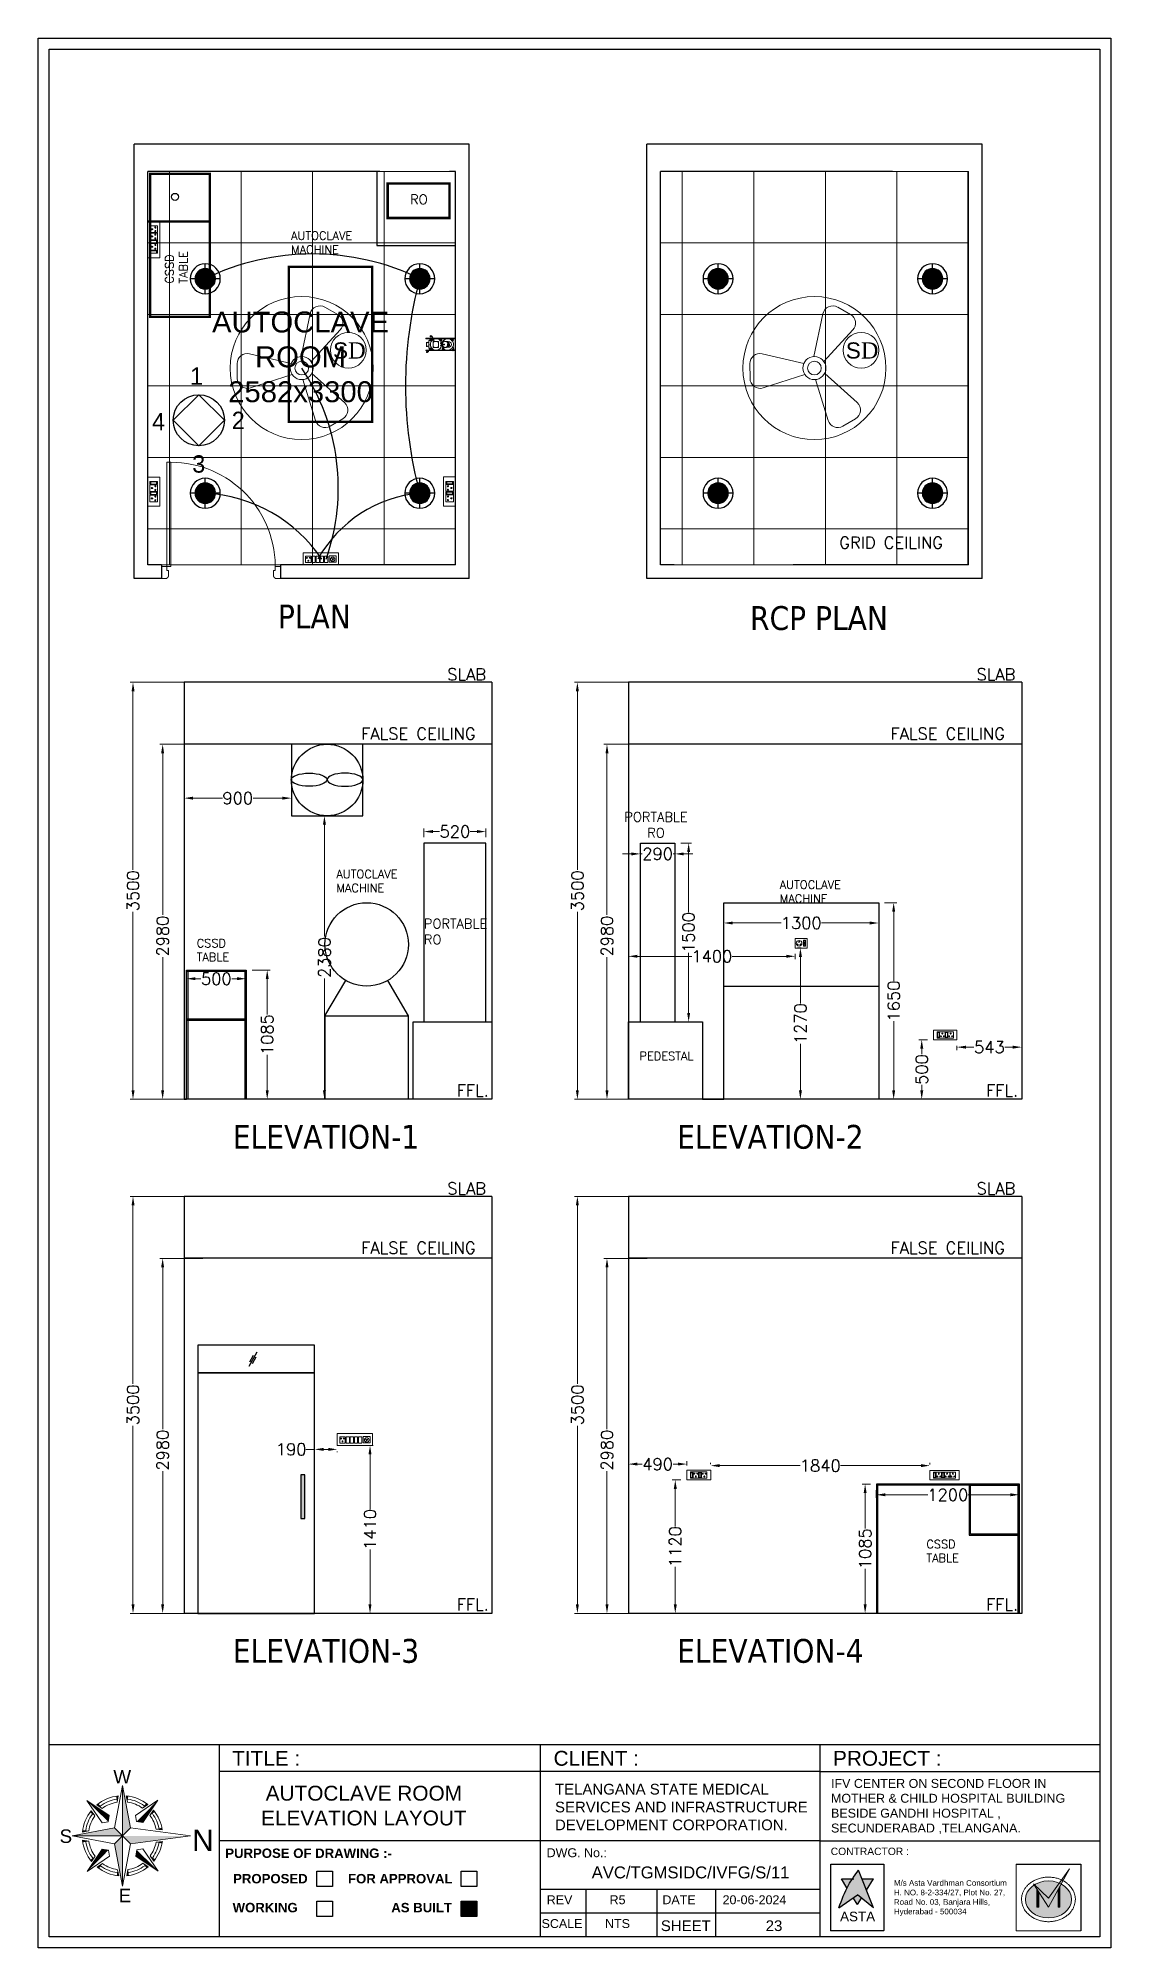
# Model space of a CAD drawing. Header units: millimetres. Extents: x 3552052 to 4144896, y -707811 to -630695.
# Drawn here: x 3831618 to 3840618, y -697776 to -681748 of the extents above; entities that cross this region are included whole.
import ezdxf
from ezdxf.enums import TextEntityAlignment as Align

# ---------------------------------------------------------------- set-up
doc = ezdxf.new("R2010")
doc.units = ezdxf.units.MM
doc.header["$LTSCALE"] = 6
doc.header["$MEASUREMENT"] = 0
doc.linetypes.add('HIDDEN', pattern=[0.375, 0.25, -0.125])
doc.layers.get('0').update_dxf_attribs({"linetype": 'CONTINUOUS', "lineweight": 0})
doc.layers.get('Defpoints').update_dxf_attribs({"linetype": 'CONTINUOUS', "lineweight": 0})
for name, color, linetype, lineweight in [('0.0', 8, 'CONTINUOUS', 0), ('DIM', 7, 'CONTINUOUS', 0), ('DOOR', 44, 'CONTINUOUS', 0), ('ELE 63A 3PH INDUSTRIAL SOCKET', 1, 'CONTINUOUS', 0), ('ELE-1200MM CEILINGFAN', 6, 'CONTINUOUS', 0), ('ELE-12W LED', 1, 'CONTINUOUS', 0), ('ELE-12W UPS LIGHT', 3, 'CONTINUOUS', 0), ('ELE-2NOS OF 6-16 RAW POWER SOCKET', 1, 'CONTINUOUS', 0), ('ELE-4M RAW P.SB', 40, 'CONTINUOUS', 0), ('ELE-4M UPS P.SB', 3, 'CONTINUOUS', 0), ('ELE-6M RAW P.SB', 40, 'HIDDEN', 0), ('ELE-8M 6-16A UPS SOCKET', 223, 'CONTINUOUS', 0), ('ELE-EXHAUST FAN', 10, 'CONTINUOUS', 0), ('ELE-SOCKET NMBERING', 7, 'CONTINUOUS', 9), ('ELE. 2N0S OF 6-16 UPS SOCKETS', 191, 'CONTINUOUS', 0), ('EQP', 6, 'CONTINUOUS', 0), ('FA-BELOW SMOKE DERECTOR', 1, 'CONTINUOUS', 0), ('formate text', 8, 'CONTINUOUS', 0), ('hatch', 252, 'CONTINUOUS', 0), ('MEP_HVAC_RA_DUCT', 1, 'CONTINUOUS', 0), ('MEP_HVAC_TEXT', 7, 'CONTINUOUS', 0), ('SECTION', 251, 'CONTINUOUS', 0), ('TITLE', 7, 'CONTINUOUS', 0), ('WALL', 8, 'CONTINUOUS', 0)]:
    doc.layers.add(name, color=color, linetype=linetype, lineweight=lineweight)
doc.layers.add('ELE-LIGHTING WIRING', color=7, linetype='CONTINUOUS', lineweight=0, true_color=0x63d7b6)
doc.styles.add('Annotation', font='tahoma.ttf')
doc.styles.add('ARIAL', font='arial.ttf')
doc.styles.add('FORMATE', font='arialbd.ttf')
doc.styles.add('PDF Times New Roman', font='times.ttf')
doc.styles.add('ROMANS', font='romans.shx')
doc.styles.get("Standard").update_dxf_attribs({"font": 'SIMPLEX'})
doc.styles.add('style3', font='arialbd.ttf')
doc.dimstyles.new('AEPL1', dxfattribs={"dimtxt": 100, "dimasz": 75, "dimexe": 25, "dimexo": 50, "dimtad": 0, "dimdec": 0, "dimtxsty": 'ROMANS', "dimcen": 2.5, "dimclrd": 7, "dimclre": 7, "dimclrt": 7, "dimadec": 0, "dimazin": 0, "dimtfac": 1, "dimtdec": 0, "dimtmove": 0, "dimatfit": 3, "dimfxl": 1, "dimlwd": 0, "dimlwe": 0, "dimarcsym": 0})

msp = doc.modelspace()

# ---------------------------------------------------------------- texts
at = {"lineweight": -3, "ltscale": 0.1, "char_height": 136.805, "width": 184.566, "attachment_point": 5, "rotation": 0.1103}
for s, insert in [('\\pxqc;{\\F.shx.shx;\\H1.0669x;1}', (3832945.9, -684583.7)), ('\\pxqc;{\\F.shx.shx.shx;\\H1.0669x;2}', (3833296.4, -684955.8)), ('\\pxqc;{\\F.shx.shx.shx.shx;\\H1.0669x;4}', (3832627.5, -684965.6)), ('\\pxqc;{\\F.shx.shx.shx.shx;\\H1.0669x;3}', (3832964.7, -685322.2))]:
    msp.add_mtext(s, dxfattribs=dict(at, insert=insert))
at = {"lineweight": -3, "char_height": 200, "width": 2697.906, "attachment_point": 3, "style": 'Annotation'}
for s, insert in [('\\pxql;PLAN', (3836327, -686501.2)), ('\\pxql;RCP PLAN', (3840287.9, -686514.5)), ('\\pxql;ELEVATION-1', (3835948.8, -690868.8)), ('\\pxql;ELEVATION-2', (3839677.2, -690868.8)), ('\\pxql;ELEVATION-3', (3835948.8, -695183.5)), ('\\pxql;ELEVATION-4', (3839677.2, -695183.5))]:
    msp.add_mtext(s, dxfattribs=dict(at, insert=insert))
at = {"layer": 'DIM', "color": 7, "lineweight": -3, "insert": (3833818.9, -684277.2), "char_height": 175.57, "width": 1589.812, "attachment_point": 5, "style": 'ARIAL'}
msp.add_mtext('\\PAUTOCLAVE\\PROOM\\P2582x3300', dxfattribs=at)
at = {"layer": 'ELE-SOCKET NMBERING', "color": 0, "lineweight": -3, "char_height": 100.004, "width": 2358.602, "attachment_point": 1, "style": 'Annotation'}
for s, insert in [('{\\Fromans|c0;GRID CEILING }', (3838339.5, -685931.9)), ('{\\Fromans|c0;SLAB}', (3835049.3, -687037.2)), ('{\\Fromans|c0;SLAB}', (3839490.7, -687037.2)), ('{\\Fromans|c0;FALSE CEILING }', (3834327.5, -687535.3)), ('{\\Fromans|c0;FALSE CEILING }', (3838769, -687535.3)), ('{\\Fromans|c0;FFL.}', (3835129.2, -690530.5)), ('{\\Fromans|c0;FFL.}', (3839570.7, -690530.5)), ('{\\Fromans|c0;SLAB}', (3835049.3, -691351.9)), ('{\\Fromans|c0;SLAB}', (3839490.7, -691351.9)), ('{\\Fromans|c0;FALSE CEILING }', (3834327.5, -691849.9)), ('{\\Fromans|c0;FALSE CEILING }', (3838769, -691849.9)), ('{\\Fromans|c0;FFL.}', (3835129.2, -694845.2)), ('{\\Fromans|c0;FFL.}', (3839570.7, -694845.2))]:
    msp.add_mtext(s, dxfattribs=dict(at, insert=insert))
at = {"layer": 'formate text', "color": 7, "lineweight": 30, "ltscale": 100, "style": 'style3'}
msp.add_text('PURPOSE OF DRAWING :-', height=79, dxfattribs=at).set_placement((3833187.3, -697021.5, -49.9))
at = {"layer": 'formate text', "color": 7, "lineweight": 30, "style": 'FORMATE'}
for s, p in [('PROPOSED ', (3833909.3, -697235.1, -49.9)), ('FOR APPROVAL', (3835094, -697235.1, -49.9)), ('WORKING', (3833794.7, -697477.8, -49.9)), ('AS BUILT', (3835089.2, -697477.8, -49.9))]:
    msp.add_text(s, height=79, dxfattribs=at).set_placement(p, align=Align.RIGHT)
at = {"layer": 'MEP_HVAC_TEXT', "lineweight": -3, "attachment_point": 1}
for s, width, insert, char_height in [('RO', 147.894, (3834738, -683060.7), 80), ('AUTOCLAVE MACHINE', 677.153, (3833739.4, -683369.8), 70), ('\\pxqc;PORTABLE\\PRO', 147.894, (3836727.5, -688243.7), 80), ('AUTOCLAVE MACHINE', 677.153, (3834119.6, -688728.5), 70), ('AUTOCLAVE MACHINE', 677.153, (3837840, -688817.3), 70), ('PORTABLE RO', 147.894, (3834853.9, -689139.7), 80), ('CSSD TABLE', 335.751, (3832947.1, -689308.9), 70), ('PEDESTAL', 449.066, (3836662.7, -690255.7), 70), ('CSSD TABLE', 335.751, (3839070.4, -694352.5), 70)]:
    msp.add_mtext_dynamic_manual_height_columns(s, width=width, gutter_width=10, heights=[0], dxfattribs=dict(at, insert=insert, char_height=char_height))
at = {"layer": 'MEP_HVAC_TEXT', "lineweight": -3, "insert": (3832684, -683807.5), "char_height": 70, "attachment_point": 1, "rotation": 90}
msp.add_mtext_dynamic_manual_height_columns('CSSD TABLE', width=335.751, gutter_width=10, heights=[0], dxfattribs=at)
at = {"layer": 'TITLE', "color": 7, "lineweight": 30, "style": 'ARIAL'}
for s, height, p in [('TITLE :', 124.83, (3833244.9, -696247.6)), ('CLIENT :', 124.83, (3835942.1, -696247.6)), ('PROJECT :', 124.83, (3838286.9, -696247.6)), ('W', 113.1, (3832248, -696396.1, 0)), ('S', 113.1, (3831797, -696895.3, 0)), ('DWG. No.:', 74.9, (3835883.8, -697015.2)), ('E', 113.1, (3832292.5, -697393.9, 0))]:
    msp.add_text(s, height=height, dxfattribs=at).set_placement(p)
at = {"layer": 'TITLE', "color": 5, "lineweight": -3, "style": 'ARIAL'}
msp.add_text('N', height=178.4, rotation=180, dxfattribs=at).set_placement((3833089.5, -696784.2, 0))
at = {"layer": 'TITLE', "color": 7, "lineweight": 30, "style": 'ARIAL'}
for s, height, p in [('REV', 74.9, (3835992.1, -697372.6)), ('R5', 74.9, (3836478.9, -697372.6)), ('DATE', 74.9, (3836994.6, -697372.6)), ('20-06-2024', 74.9, (3837627.7, -697372.6)), ('SCALE', 74.9, (3836012.8, -697572.4)), ('NTS', 74.9, (3836478.5, -697572.4)), ('SHEET', 89.88, (3837051.5, -697590.3)), ('23', 89.88, (3837791.8, -697590.3))]:
    msp.add_text(s, height=height, dxfattribs=at).set_placement(p, align=Align.MIDDLE_CENTER)
at = {"layer": 'TITLE', "color": 7, "lineweight": 30, "attachment_point": 1, "style": 'ARIAL'}
for s, width, gutter_width, insert, char_height in [('\\pxqc;AUTOCLAVE ROOM ELEVATION LAYOUT', 2243.842, 4.99, (3833228, -696415.7), 124.835), ('{\\C256;TELANGANA STATE MEDICAL SERVICES AND INFRASTRUCTURE DEVELOPMENT CORPORATION.}', 2243.842, 4.99, (3835953.9, -696399.5), 89.881), ('\\pxql;IFV CENTER ON SECOND FLOOR IN MOTHER & CHILD HOSPITAL BUILDING BESIDE GANDHI HOSPITAL , SECUNDERABAD ,TELANGANA. ', 2243.842, 4.99, (3838270, -696358.5), 74.9008), ('\\pxqc;AVC/TGMSIDC/IVFG/S/11', 2692.57, 5.99, (3835745.2, -697093.1), 99.868)]:
    msp.add_mtext_dynamic_manual_height_columns(s, width=width, gutter_width=gutter_width, heights=[0], dxfattribs=dict(at, insert=insert, char_height=char_height))

# ---------------------------------------------------------------- blocks, each defined once
blk = doc.blocks.new('QWE')
at = {"layer": 'ELE-12W UPS LIGHT', "lineweight": 25}
h = blk.add_hatch(dxfattribs=at)
h.set_pattern_fill('ANSI31', color=8)
h.set_pattern_definition([(45, (-1135553.9097, 459369.4158), (-2.24506403, 2.24506403), [])])
edge = h.paths.add_edge_path()
edge.add_arc((0, 0), 85.7, 0, 360)
at = {"layer": 'ELE-12W UPS LIGHT', "color": 3, "lineweight": 25}
for p, q in [((-126, 0), (126, 0)), ((0, -126), (0, 126))]:
    blk.add_line(p, q, dxfattribs=at)
for radius in [126, 85.7]:
    blk.add_circle((0, 0), radius, dxfattribs=at)
blk = doc.blocks.new('FFGFG77')
at = {"layer": 'ELE-4M UPS P.SB', "color": 251, "linetype": 'ByBlock'}
for p, q in [((3573326, -675532), (3573326, -678832)), ((3573926, -675532), (3573926, -678832)), ((3574526, -675532), (3574526, -678832)), ((3575126, -675532), (3575126, -678832)), ((3573143, -676132), (3575726, -676132)), ((3573143, -676732), (3575726, -676732)), ((3573143, -677332), (3575726, -677332)), ((3573143, -677932), (3575726, -677932)), ((3573143, -678532), (3575726, -678532))]:
    blk.add_line(p, q, dxfattribs=at)
blk.add_lwpolyline([(3573143, -675532), (3575726, -675532), (3575726, -678832), (3573143, -678832)], close=True, dxfattribs=at)
blk = doc.blocks.new('A$C19B8274B')
at = {"layer": 'DOOR'}
for p, q in [((-45, 925), (-80, 925)), ((-80, 50), (-80, 925)), ((-45, 50), (-45, 925)), ((-45, 50), (-80, 50)), ((-955, -50), (-955, -47.5)), ((-940, -35), (-942.5, -35)), ((-60, -35), (-57.5, -35)), ((-45, -50), (-45, -47.5))]:
    blk.add_line(p, q, dxfattribs=at)
for points in [[(-940, 15), (-955, 15), (-955, 50), (-1000, 50), (-1000, -50), (-955, -50)], [(-940, -35), (-940, 15)], [(-60, 15), (-45, 15), (-45, 50), (0, 50), (0, -50), (-45, -50)], [(-60, -35), (-60, 15)]]:
    blk.add_lwpolyline(points, dxfattribs=at)
at = {"layer": 'DOOR', "color": 145}
blk.add_arc((-80, 50), 875, 90, 182.29244, dxfattribs=at)
at = {"layer": 'DOOR'}
for centre, start, end in [((-955, -35), 270, 0), ((-45, -35), 180, 270)]:
    blk.add_arc(centre, 12.5, start, end, dxfattribs=at)
blk = doc.blocks.new('5Y3AQY')
at = {"layer": 'ELE. 2N0S OF 6-16 UPS SOCKETS', "color": 72, "lineweight": 0}
for p, q in [((-312, -26), (-278, -26)), ((-312, -124), (-312, -26)), ((-312, -124), (-312, -26)), ((-312, -124), (-278, -124)), ((-278, -124), (-312, -124)), ((-309, -37), (-281, -37)), ((-309, -113), (-309, -37)), ((-309, -40), (-281, -40)), ((-281, -113), (-309, -113)), ((-281, -37), (-281, -113)), ((-278, -26), (-278, -124)), ((-272, -26), (-272, -124)), ((-187, -26), (-272, -26)), ((-272, -124), (-187, -124)), ((-187, -124), (-187, -26)), ((-181, -26), (-148, -26)), ((-181, -124), (-181, -26)), ((-181, -124), (-181, -26)), ((-181, -124), (-148, -124)), ((-148, -124), (-181, -124)), ((-179, -37), (-150, -37)), ((-179, -113), (-179, -37)), ((-179, -40), (-150, -40)), ((-150, -113), (-179, -113)), ((-150, -37), (-150, -113)), ((-148, -26), (-148, -124)), ((-57, -26), (-142, -26)), ((-142, -26), (-142, -124)), ((-142, -124), (-57, -124)), ((-57, -124), (-57, -26))]:
    blk.add_line(p, q, dxfattribs=at)
blk.add_lwpolyline([(-368, 0), (0, 0), (0, -150), (-368, -150)], close=True, dxfattribs=at)
for centre, radius, start, end in [((-254, -56), 5.7, 87.49, 354.7311), ((-249, -52), 4.6, 284.9049, 157.3162), ((-230, -99), 6.62, 127.1584, 52.8416), ((-230, -92), 4.22, 341.4031, 198.5969), ((-210, -52), 4.6, 22.6838, 255.0951), ((-205, -56), 5.7, 185.2689, 92.51), ((-124, -56), 5.7, 87.49, 354.7311), ((-119, -52), 4.6, 284.9049, 157.3162), ((-99, -99), 6.62, 127.1584, 52.8416), ((-99, -92), 4.22, 341.4031, 198.5969), ((-80, -52), 4.6, 22.6838, 255.0951), ((-75, -56), 5.7, 185.2689, 92.51)]:
    blk.add_arc(centre, radius, start, end, dxfattribs=at)
blk = doc.blocks.new('543E')
at = {"layer": 'ELE. 2N0S OF 6-16 UPS SOCKETS', "color": 72, "linetype": 'ByBlock', "lineweight": 0}
for p, q in [((-124, -57), (-124, -91)), ((-26, -57), (-124, -57)), ((-26, -57), (-124, -57)), ((-124, -91), (-26, -91)), ((-124, -96), (-26, -96)), ((-124, -181), (-124, -96)), ((-26, -181), (-124, -181)), ((-124, -187), (-124, -221)), ((-26, -187), (-124, -187)), ((-26, -187), (-124, -187)), ((-124, -221), (-26, -221)), ((-124, -312), (-124, -227)), ((-124, -227), (-26, -227)), ((-113, -60), (-113, -88)), ((-37, -60), (-113, -60)), ((-113, -88), (-37, -88)), ((-113, -190), (-113, -218)), ((-37, -190), (-113, -190)), ((-113, -218), (-37, -218)), ((-110, -60), (-110, -88)), ((-110, -190), (-110, -218)), ((-37, -88), (-37, -60)), ((-37, -218), (-37, -190)), ((-26, -57), (-26, -91)), ((-26, -91), (-26, -57)), ((-26, -96), (-26, -181)), ((-26, -187), (-26, -221)), ((-26, -221), (-26, -187)), ((-26, -227), (-26, -312)), ((-26, -312), (-124, -312)), ((-124, -402), (-124, -317)), ((-124, -317), (-26, -317)), ((-26, -402), (-124, -402)), ((-26, -317), (-26, -402))]:
    blk.add_line(p, q, dxfattribs=at)
blk.add_lwpolyline([(-150, 0), (-150, -459), (0, -459), (0, 0)], close=True, dxfattribs=at)
for centre, radius, start, end in [((-98, -119), 4.6, 112.6838, 345.0951), ((-98, -159), 4.6, 14.9049, 247.3162), ((-94, -115), 5.7, 275.2689, 182.51), ((-94, -163), 5.7, 177.49, 84.7311), ((-94, -245), 5.7, 275.2689, 182.51), ((-58, -139), 4.22, 71.4031, 288.5969), ((-51, -139), 6.62, 217.1584, 142.8416), ((-98, -249), 4.6, 112.6838, 345.0951), ((-98, -289), 4.6, 14.9049, 247.3162), ((-98, -340), 4.6, 112.6838, 345.0951), ((-98, -379), 4.6, 14.9049, 247.3162), ((-94, -293), 5.7, 177.49, 84.7311), ((-94, -335), 5.7, 275.2689, 182.51), ((-94, -384), 5.7, 177.49, 84.7311), ((-58, -269), 4.22, 71.4031, 288.5969), ((-58, -360), 4.22, 71.4031, 288.5969), ((-51, -269), 6.62, 217.1584, 142.8416), ((-51, -360), 6.62, 217.1584, 142.8416)]:
    blk.add_arc(centre, radius, start, end, dxfattribs=at)
blk = doc.blocks.new('DFGG')
at = {"layer": 'ELE-4M RAW P.SB', "color": 40, "ltscale": 10}
for p, q in [((3584690, -679090), (3584683, -679092)), ((3584684, -679096), (3584691, -679091)), ((3584692, -679081), (3584692, -679089)), ((3584693, -679089), (3584696, -679081)), ((3584693, -679092), (3584698, -679098)), ((3584701, -679095), (3584694, -679091)), ((3584873, -679064), (3584919, -679064)), ((3584873, -679117), (3584873, -679064)), ((3584919, -679064), (3584919, -679117)), ((3584919, -679117), (3584873, -679117))]:
    blk.add_line(p, q, dxfattribs=at)
for points in [[(3584939, -679145), (3584643, -679145), (3584643, -679045), (3584939, -679045)], [(3584721, -679118), (3584663, -679118), (3584663, -679065), (3584721, -679065)], [(3584761, -679117), (3584734, -679117), (3584734, -679064), (3584761, -679064)], [(3584830, -679117), (3584804, -679117), (3584804, -679064), (3584830, -679064)], [(3584865, -679117), (3584838, -679117), (3584838, -679064), (3584865, -679064)]]:
    blk.add_lwpolyline(points, close=True, dxfattribs=at)
for radius in [19.1, 1.78]:
    blk.add_circle((3584692, -679090), radius, dxfattribs=at)
for centre, radius, start, end in [((3584883, -679101), 3.1, 5.2689, 272.51), ((3584886, -679103), 2.5, 202.6838, 75.0951), ((3584896, -679078), 3.6, 307.1584, 232.8416), ((3584896, -679081), 2.29, 161.4031, 18.5969), ((3584907, -679103), 2.5, 104.9049, 337.3162), ((3584909, -679101), 3.1, 267.49, 174.7311)]:
    blk.add_arc(centre, radius, start, end, dxfattribs=at)
at = {"layer": 'ELE-6M RAW P.SB', "color": 3, "linetype": 'ByBlock'}
blk.add_lwpolyline([(3584796, -679117), (3584769, -679117), (3584769, -679064), (3584796, -679064)], close=True, dxfattribs=at)
blk = doc.blocks.new('32A 1PH INDUSTRIAL SOCKETS')
at = {"layer": 'ELE 63A 3PH INDUSTRIAL SOCKET', "lineweight": 0}
for points in [[(-366, 47), (-366, 47), (-366, 47), (-366, 48), (-366, 48), (-367, 48), (-367, 47), (-367, 47)], [(-366, 45), (-366, 45), (-366, 46), (-366, 46), (-366, 46), (-367, 46), (-367, 46), (-367, 45)]]:
    blk.add_hatch(color=1, dxfattribs=at).paths.add_polyline_path(points)
at = {"layer": 'ELE 63A 3PH INDUSTRIAL SOCKET', "color": 1, "lineweight": 0, "ltscale": 0.225}
blk.add_lwpolyline([(-501, -104), (-501, -97), (-7, -97), (-7, 97), (-501, 97), (-501, 104), (0, 104), (0, -104)], close=True, dxfattribs=at)
at = {"layer": 'ELE 63A 3PH INDUSTRIAL SOCKET', "color": 1, "lineweight": 0}
for points in [[(-495, 32), (-477, 32), (-477, 29), (-458, 34), (-477, 39), (-477, 36), (-495, 36)], [(-402, 65), (-449, 65), (-449, -65), (-421, -65)], [(-426, 136), (-426, 139), (-426, 142)], [(-407, 88), (-426, 88)], [(-423, 134), (-423, 139), (-423, 144)], [(-412, 139), (-419, 139), (-419, 147)], [(-419, 139), (-419, 130)], [(-417, 98), (-417, 76)], [(-417, 88), (-417, 88)], [(-417, 88), (-417, 88)], [(-413, 106), (-361, 92)], [(-395, 110), (-397, 139), (-408, 139)], [(-404, 104), (-404, 65)], [(-400, 90), (-390, 80)], [(-398, 93), (-388, 83)], [(-370, 74), (-397, 139)], [(-391, 88), (-391, 88)], [(-374, 55), (-374, 53), (-374, 52), (-374, 51)], [(-370, 60), (-371, 59), (-372, 58), (-373, 57)], [(-372, 52), (-373, 53), (-372, 55), (-372, 57), (-368, 53)], [(-372, 50), (-371, 49), (-370, 48), (-368, 48)], [(-372, 48), (-371, 47), (-370, 46), (-369, 46)], [(-366, 60), (-368, 59), (-370, 59), (-370, 58)], [(-370, 59), (-366, 55)], [(-363, 60), (-365, 61), (-366, 61), (-368, 61)], [(-367, 52), (-363, 48)], [(-366, 47), (-365, 47), (-363, 48), (-363, 49)], [(-366, 46), (-365, 46), (-363, 46), (-362, 47)], [(-365, 54), (-361, 50), (-361, 52), (-360, 53), (-360, 54)], [(-361, 57), (-362, 58), (-363, 59), (-364, 59)], [(-364, 55), (-364, 55)], [(-359, 55), (-359, 57), (-360, 58), (-361, 59)], [(-360, 48), (-359, 50), (-359, 52), (-359, 53)], [(-133, 97), (-329, 97)], [(-221, 25), (-252, 25), (-252, 15), (-221, 15)], [(-242, 62), (-244, 60), (-245, 59), (-246, 57), (-246, 55), (-247, 53), (-246, 51), (-245, 49)], [(-246, 15), (-246, -15)], [(-246, 4), (-189, 4), (-189, -4), (-246, -4)], [(-235, 25), (-237, 31), (-239, 37), (-242, 43), (-245, 49), (-243, 45)], [(-222, 25), (-222, 15)], [(-174, -52), (-172, -52), (-167, -52), (-163, -51), (-159, -50), (-154, -48), (-150, -46), (-146, -43), (-143, -40), (-139, -37), (-136, -33), (-134, -29), (-131, -24), (-130, -20), (-128, -15), (-127, -10), (-126, -5), (-126, 0), (-126, 4), (-127, 8)], [(-152, 49), (-141, 50), (-138, 48), (-135, 45), (-132, 42), (-129, 38), (-126, 34), (-123, 29), (-121, 24), (-120, 20), (-127, 8), (-134, 10)], [(-128, 21), (-120, 20)], [(-107, -24), (-114, -30), (-126, -30), (-119, -24), (-117, -18), (-116, -12), (-115, -6), (-115, 0), (-115, 5), (-116, 10), (-116, 15), (-117, 20), (-121, 15), (-123, 15)], [(-126, -30), (-124, -24), (-122, -18), (-121, -12), (-120, -6), (-120, 0), (-120, 5), (-120, 10), (-121, 15)], [(-120, 20), (-117, 20)], [(-495, -33), (-477, -33), (-477, -36), (-458, -31), (-477, -26), (-477, -29), (-495, -29)], [(-487, -123), (-487, -126), (-487, -129)], [(-484, -121), (-484, -126), (-484, -132)], [(-480, -135), (-480, -118)], [(-473, -126), (-480, -126)], [(-469, -126), (-458, -126), (-450, -92)], [(-429, -65), (-429, -78), (-436, -78), (-436, -76), (-440, -76), (-440, -78), (-447, -78), (-447, -65)], [(-429, -67), (-447, -67)], [(-429, -71), (-447, -71)], [(-436, -71), (-440, -67)], [(-438, -84), (-438, -63)], [(-133, -97), (-329, -97)], [(-221, -25), (-252, -25), (-252, -15), (-221, -15)], [(-227, -25), (-225, -31), (-223, -37), (-220, -43), (-217, -49), (-220, -43), (-223, -36)], [(-222, -15), (-222, -25)], [(-221, -4), (-221, -26), (-215, -26), (-213, -30), (-210, -33), (-208, -37), (-204, -40), (-201, -43), (-197, -46), (-193, -48), (-189, -50), (-185, -51), (-181, -52), (-177, -52)], [(-220, -62), (-218, -60), (-217, -59), (-216, -57), (-216, -55), (-216, -53), (-216, -51), (-217, -49)], [(-49, -106), (-101, -92)], [(-58, -88), (-34, -88)], [(-45, -98), (-45, -78)], [(-45, -88), (-45, -88)]]:
    blk.add_lwpolyline(points, dxfattribs=at)
at = {"layer": 'ELE 63A 3PH INDUSTRIAL SOCKET', "color": 1, "lineweight": 0, "ltscale": 0.036667}
blk.add_lwpolyline([(-491, 30), (-491, -27)], dxfattribs=at)
at = {"layer": 'ELE 63A 3PH INDUSTRIAL SOCKET', "color": 1, "lineweight": 0}
for points in [[(-412, 106, 0.580946), (-435, 83), (-429, 65)], [(-235, -25, -2.970687), (-280, 84), (-278, 83), (-276, 83), (-274, 83), (-272, 83), (-271, 84), (-269, 86), (-268, 87)], [(-417, -62), (-415, -60), (-414, -59), (-413, -57), (-412, -55), (-412, -53), (-413, -51), (-414, -49, -0.770115), (-280, 84, 0.770115), (-414, -49)], [(-227, 25, -0.494902), (-84, 84), (-82, 83), (-80, 83), (-78, 83), (-76, 83), (-74, 84), (-72, 86), (-71, 87)], [(-177, -52), (-173, -52), (-169, -51), (-166, -50), (-162, -48), (-158, -46), (-154, -43), (-150, -40), (-147, -37), (-144, -33), (-141, -29), (-139, -24), (-137, -20), (-136, -15), (-135, -10), (-134, -5), (-134, 0), (-134, 5), (-134, 10), (-128, 21), (-130, 25), (-132, 29), (-135, 34), (-138, 37), (-141, 41), (-144, 44), (-148, 46), (-152, 49), (-156, 47), (-158, 48), (-162, 50), (-167, 51), (-171, 52), (-175, 52, 0.278874), (-215, 26), (-221, 26), (-221, 4)], [(-46, 62), (-47, 60), (-48, 59), (-49, 57), (-50, 55), (-50, 53), (-49, 51), (-49, 49, -0.770115), (-182, -84), (-184, -83), (-186, -83), (-188, -83), (-190, -83), (-192, -84), (-193, -86), (-195, -87)], [(-155, -48), (-125, -48, 0.407317), (-70, 0, 0.415703), (-125, 48), (-138, 48)], [(-119, -24), (-107, -24), (-105, -18), (-104, -12), (-103, -6), (-103, 0, 0.169576), (-119, 46), (-136, 46)], [(-243, -45, -0.430134), (-379, -84), (-380, -83), (-382, -83), (-384, -83), (-386, -83), (-388, -84), (-390, -86), (-391, -87)], [(-49, -106, 0.580946), (-27, -83), (-41, -32)]]:
    blk.add_lwpolyline(points, format="xyb", dxfattribs=at)
for points in [[(-380, -51), (-380, 51), (-288, 51), (-288, -51)], [(-372, 39), (-371, 39), (-370, 40), (-369, 41), (-369, 42), (-369, 43), (-369, 44), (-369, 45), (-370, 45), (-371, 46), (-372, 46), (-373, 46), (-374, 45), (-375, 45), (-375, 44), (-375, 43), (-375, 42), (-375, 41), (-374, 40), (-373, 39)], [(-296, 39), (-295, 39), (-294, 40), (-293, 41), (-293, 42), (-293, 43), (-293, 44), (-293, 45), (-294, 45), (-295, 46), (-296, 46), (-297, 46), (-298, 45), (-299, 45), (-299, 44), (-299, 43), (-299, 42), (-299, 41), (-298, 40), (-297, 39)], [(-372, -46), (-371, -46), (-370, -45), (-369, -45), (-369, -44), (-369, -43), (-369, -42), (-369, -41), (-370, -40), (-371, -39), (-372, -39), (-373, -39), (-374, -40), (-375, -41), (-375, -42), (-375, -43), (-375, -44), (-375, -45), (-374, -45), (-373, -46)], [(-296, -46), (-295, -46), (-294, -45), (-293, -45), (-293, -44), (-293, -43), (-293, -42), (-293, -41), (-294, -40), (-295, -39), (-296, -39), (-297, -39), (-298, -40), (-299, -41), (-299, -42), (-299, -43), (-299, -44), (-299, -45), (-298, -45), (-297, -46)]]:
    blk.add_lwpolyline(points, close=True, dxfattribs=at)
for centre, radius in [((-420, 139), 11.7), ((-417, 88), 6.57), ((-394, 87), 9.32), ((-394, 86), 7.39), ((-252, 77), 18.6), ((-252, 77), 10.5), ((-55, 77), 18.6), ((-55, 77), 10.5), ((-481, -126), 11.5), ((-407, -77), 18.5), ((-407, -77), 10.6), ((-210, -77), 18.5), ((-210, -77), 10.6), ((-45, -88), 6.48)]:
    blk.add_circle(centre, radius, dxfattribs=at)
for radius, start, end in [(97.4, 59.7533, 158.0316), (97.5, 239.7992, 30.2008)]:
    blk.add_arc((-133, 0), radius, start, end, dxfattribs=at)
for points in [[(-393, 110), (-397, 110), (-394, 96)], [(-368, 75), (-372, 73), (-365, 61)], [(-452, -91), (-448, -92), (-447, -78)]]:
    blk.add_solid(points, dxfattribs=at)
blk = doc.blocks.new('RTUH 6U')
at = {"layer": 'ELE-2NOS OF 6-16 RAW POWER SOCKET', "color": 30, "lineweight": 0, "ltscale": 300}
for p, q in [((-312, -26), (-227, -26)), ((-312, -124), (-312, -26)), ((-227, -124), (-312, -124)), ((-227, -26), (-227, -124)), ((-187, -26), (-221, -26)), ((-221, -26), (-221, -124)), ((-187, -124), (-221, -124)), ((-221, -124), (-187, -124)), ((-190, -37), (-218, -37)), ((-218, -37), (-218, -113)), ((-190, -40), (-218, -40)), ((-218, -113), (-190, -113)), ((-190, -113), (-190, -37)), ((-187, -124), (-187, -26)), ((-187, -124), (-187, -26)), ((-181, -124), (-181, -26)), ((-181, -26), (-96, -26)), ((-96, -124), (-181, -124)), ((-96, -26), (-96, -124)), ((-57, -26), (-91, -26)), ((-91, -26), (-91, -124)), ((-57, -124), (-91, -124)), ((-91, -124), (-57, -124)), ((-60, -37), (-88, -37)), ((-88, -37), (-88, -113)), ((-60, -40), (-88, -40)), ((-88, -113), (-60, -113)), ((-60, -113), (-60, -37)), ((-57, -124), (-57, -26)), ((-57, -124), (-57, -26))]:
    blk.add_line(p, q, dxfattribs=at)
blk.add_lwpolyline([(0, 0), (-368, 0), (-368, -150), (0, -150)], close=True, dxfattribs=at)
for centre, radius, start, end in [((-293, -56), 5.7, 87.49, 354.7311), ((-289, -52), 4.6, 284.9049, 157.3162), ((-269, -99), 6.62, 127.1584, 52.8416), ((-269, -92), 4.22, 341.4031, 198.5969), ((-249, -52), 4.6, 22.6838, 255.0951), ((-245, -56), 5.7, 185.2689, 92.51), ((-163, -56), 5.7, 87.49, 354.7311), ((-159, -52), 4.6, 284.9049, 157.3162), ((-139, -99), 6.62, 127.1584, 52.8416), ((-139, -92), 4.22, 341.4031, 198.5969), ((-119, -52), 4.6, 22.6838, 255.0951), ((-115, -56), 5.7, 185.2689, 92.51)]:
    blk.add_arc(centre, radius, start, end, dxfattribs=at)
blk = doc.blocks.new('18W LED')
at = {"layer": 'ELE-12W LED', "lineweight": 25}
h = blk.add_hatch(dxfattribs=at)
h.set_pattern_fill('ANSI31', color=252)
h.set_pattern_definition([(45, (-1135553.9097, 459369.4158), (-2.24506403, 2.24506403), [])])
edge = h.paths.add_edge_path()
edge.add_arc((0, 0), 85.7, 0, 360)
at = {"layer": 'ELE-12W LED', "color": 1, "lineweight": 25}
for p, q in [((-126, 0), (126, 0)), ((0, -126), (0, 126))]:
    blk.add_line(p, q, dxfattribs=at)
for radius in [126, 85.7]:
    blk.add_circle((0, 0), radius, dxfattribs=at)
blk = doc.blocks.new('SMOKE DETECTOR')
at = {"layer": 'FA-BELOW SMOKE DERECTOR', "color": 7}
blk.add_circle((931029, -118294), 166, dxfattribs=at)
at = {"layer": 'FA-BELOW SMOKE DERECTOR', "insert": (930887, -118373), "char_height": 150, "attachment_point": 7, "style": 'PDF Times New Roman'}
blk.add_mtext('{\\fArial|b0|i0|c0|p34;S}D', dxfattribs=at)
blk = doc.blocks.new('A$C07FB25EA')
at = {"layer": 'ELE-1200MM CEILINGFAN', "color": 3}
for p, q in [((6.53, 13.37), (9.47, 11.64)), ((0.26, 2.64), (3.17, 12.07)), ((-11.8, 4.55), (-2.22, 1.44)), ((9.84, 7.94), (2.36, 1.21)), ((-14.84, -1.03), (-14.81, 2.38)), ((-2.41, -1.1), (-12.04, -3.29)), ((1.96, -12.49), (-0.13, -2.65)), ((2.16, -1.54), (8.87, -8.78)), ((8.31, -12.34), (5.35, -14.02))]:
    blk.add_line(p, q, dxfattribs=at)
at = {"layer": 'ELE-1200MM CEILINGFAN', "color": 5, "ltscale": 10}
blk.add_circle((0, 0), 16.45, dxfattribs=at)
at = {"layer": 'ELE-1200MM CEILINGFAN', "color": 3}
for radius in [2.65, 1.58]:
    blk.add_circle((0, 0), radius, dxfattribs=at)
for centre, start, end in [((5.36, 11.38), 59.5281, 162.5229), ((8.3, 9.66), 311.9493, 59.5281), ((-12.51, 2.36), 71.9493, 179.5281), ((-12.54, -1.05), 179.5281, 282.5229), ((7.18, -10.34), 299.5281, 42.5229), ((4.21, -12.02), 191.9493, 299.5281)]:
    blk.add_arc(centre, 2.3, start, end, dxfattribs=at)
blk = doc.blocks.new('*D332')
at = {"layer": 'Defpoints', "color": 0, "transparency": 16777216}
for p in [(3832662, -687674), (3833049, -687674), (3833041, -690654)]:
    blk.add_point(p, dxfattribs=at)
at = {"layer": 'ELE-4M UPS P.SB', "color": 7, "lineweight": 0, "transparency": 16777216}
for p, q in [((3832999, -687674), (3832637, -687674)), ((3832662, -687749), (3832662, -689107)), ((3832662, -690579), (3832662, -689461)), ((3832991, -690654), (3832637, -690654))]:
    blk.add_line(p, q, dxfattribs=at)
at = {"layer": 'ELE-4M UPS P.SB', "color": 7, "transparency": 16777216}
for points in [[(3832649, -687749), (3832674, -687749), (3832662, -687674)], [(3832649, -690579), (3832674, -690579), (3832662, -690654)]]:
    blk.add_solid(points, dxfattribs=at)
at = {"layer": 'ELE-4M UPS P.SB', "color": 7, "lineweight": -3, "transparency": 16777216, "insert": (3832662, -689284), "char_height": 100, "attachment_point": 5, "rotation": 90, "style": 'ROMANS'}
blk.add_mtext('2980', dxfattribs=at)
blk = doc.blocks.new('*D333')
at = {"layer": 'Defpoints', "color": 0, "transparency": 16777216}
for p in [(3832413, -687154), (3833088, -687154), (3833041, -690654)]:
    blk.add_point(p, dxfattribs=at)
at = {"layer": 'ELE-4M UPS P.SB', "color": 7, "lineweight": 0, "transparency": 16777216}
for p, q in [((3833038, -687154), (3832388, -687154)), ((3832413, -687229), (3832413, -688727)), ((3832413, -690579), (3832413, -689081)), ((3832991, -690654), (3832388, -690654))]:
    blk.add_line(p, q, dxfattribs=at)
at = {"layer": 'ELE-4M UPS P.SB', "color": 7, "transparency": 16777216}
for points in [[(3832401, -687229), (3832426, -687229), (3832413, -687154)], [(3832401, -690579), (3832426, -690579), (3832413, -690654)]]:
    blk.add_solid(points, dxfattribs=at)
at = {"layer": 'ELE-4M UPS P.SB', "color": 7, "lineweight": -3, "transparency": 16777216, "insert": (3832413, -688904), "char_height": 100, "attachment_point": 5, "rotation": 90, "style": 'ROMANS'}
blk.add_mtext('3500', dxfattribs=at)
blk = doc.blocks.new('*D334')
at = {"layer": 'Defpoints', "color": 0, "transparency": 16777216}
for p in [(3834030, -688274), (3834019, -690654), (3834030, -690654)]:
    blk.add_point(p, dxfattribs=at)
at = {"layer": 'ELE-4M UPS P.SB', "color": 7, "lineweight": 0, "transparency": 16777216}
for p, q in [((3833980, -688274), (3833994, -688274)), ((3834019, -688349), (3834019, -689287)), ((3834019, -690579), (3834019, -689641)), ((3833980, -690654), (3833994, -690654))]:
    blk.add_line(p, q, dxfattribs=at)
at = {"layer": 'ELE-4M UPS P.SB', "color": 7, "transparency": 16777216}
for points in [[(3834007, -688349), (3834032, -688349), (3834019, -688274)], [(3834007, -690579), (3834032, -690579), (3834019, -690654)]]:
    blk.add_solid(points, dxfattribs=at)
at = {"layer": 'ELE-4M UPS P.SB', "color": 7, "lineweight": -3, "transparency": 16777216, "insert": (3834019, -689464), "char_height": 100, "attachment_point": 5, "rotation": 90, "style": 'ROMANS'}
blk.add_mtext('2380', dxfattribs=at)
blk = doc.blocks.new('*D335')
at = {"layer": 'Defpoints', "color": 0, "transparency": 16777216}
for p in [(3832842, -688126), (3832842, -688174), (3833742, -688174)]:
    blk.add_point(p, dxfattribs=at)
at = {"layer": 'ELE-4M UPS P.SB', "color": 7, "lineweight": 0, "transparency": 16777216}
for p, q in [((3832842, -688124), (3832842, -688101)), ((3832917, -688126), (3833163, -688126)), ((3833667, -688126), (3833421, -688126)), ((3833742, -688124), (3833742, -688101))]:
    blk.add_line(p, q, dxfattribs=at)
at = {"layer": 'ELE-4M UPS P.SB', "color": 7, "transparency": 16777216}
for points in [[(3832917, -688114), (3832917, -688139), (3832842, -688126)], [(3833667, -688114), (3833667, -688139), (3833742, -688126)]]:
    blk.add_solid(points, dxfattribs=at)
at = {"layer": 'ELE-4M UPS P.SB', "color": 7, "lineweight": -3, "transparency": 16777216, "insert": (3833292, -688126), "char_height": 100, "attachment_point": 5, "style": 'ROMANS'}
blk.add_mtext('900', dxfattribs=at)
blk = doc.blocks.new('*D336')
at = {"layer": 'Defpoints', "color": 0, "transparency": 16777216}
for p in [(3836390, -687674), (3836778, -687674), (3836770, -690654)]:
    blk.add_point(p, dxfattribs=at)
at = {"layer": 'ELE-4M UPS P.SB', "color": 7, "lineweight": 0, "transparency": 16777216}
for p, q in [((3836728, -687674), (3836365, -687674)), ((3836390, -687749), (3836390, -689107)), ((3836390, -690579), (3836390, -689461)), ((3836720, -690654), (3836365, -690654))]:
    blk.add_line(p, q, dxfattribs=at)
at = {"layer": 'ELE-4M UPS P.SB', "color": 7, "transparency": 16777216}
for points in [[(3836378, -687749), (3836403, -687749), (3836390, -687674)], [(3836378, -690579), (3836403, -690579), (3836390, -690654)]]:
    blk.add_solid(points, dxfattribs=at)
at = {"layer": 'ELE-4M UPS P.SB', "color": 7, "lineweight": -3, "transparency": 16777216, "insert": (3836390, -689284), "char_height": 100, "attachment_point": 5, "rotation": 90, "style": 'ROMANS'}
blk.add_mtext('2980', dxfattribs=at)
blk = doc.blocks.new('*D337')
at = {"layer": 'Defpoints', "color": 0, "transparency": 16777216}
for p in [(3836142, -687154), (3836816, -687154), (3836770, -690654)]:
    blk.add_point(p, dxfattribs=at)
at = {"layer": 'ELE-4M UPS P.SB', "color": 7, "lineweight": 0, "transparency": 16777216}
for p, q in [((3836766, -687154), (3836117, -687154)), ((3836142, -687229), (3836142, -688727)), ((3836142, -690579), (3836142, -689081)), ((3836720, -690654), (3836117, -690654))]:
    blk.add_line(p, q, dxfattribs=at)
at = {"layer": 'ELE-4M UPS P.SB', "color": 7, "transparency": 16777216}
for points in [[(3836129, -687229), (3836154, -687229), (3836142, -687154)], [(3836129, -690579), (3836154, -690579), (3836142, -690654)]]:
    blk.add_solid(points, dxfattribs=at)
at = {"layer": 'ELE-4M UPS P.SB', "color": 7, "lineweight": -3, "transparency": 16777216, "insert": (3836142, -688904), "char_height": 100, "attachment_point": 5, "rotation": 90, "style": 'ROMANS'}
blk.add_mtext('3500', dxfattribs=at)
blk = doc.blocks.new('DFFFF')
at = {"layer": 'ELE-4M RAW P.SB', "color": 1, "ltscale": 10}
for centre, radius, start, end in [((3670025, -712021), 3.1, 5.2689, 272.51), ((3670028, -712024), 2.5, 202.6838, 75.0951), ((3670039, -711998), 3.6, 307.1584, 232.8416), ((3670039, -712002), 2.29, 161.4031, 18.5969), ((3670049, -712024), 2.5, 104.9049, 337.3162), ((3670052, -712021), 3.1, 267.49, 174.7311)]:
    blk.add_arc(centre, radius, start, end, dxfattribs=at)
at = {"layer": 'ELE-4M UPS P.SB', "color": 1, "linetype": 'ByBlock'}
for p, q in [((3670075, -711987), (3670078, -711990)), ((3670078, -712034), (3670075, -712037)), ((3670090, -711990), (3670093, -711987)), ((3670090, -712034), (3670093, -712037))]:
    blk.add_line(p, q, dxfattribs=at)
for points in [[(3670007, -711972), (3670107, -711972), (3670107, -712052), (3670007, -712052)], [(3670075, -711987), (3670093, -711987), (3670093, -712037), (3670075, -712037)], [(3670078, -711990), (3670090, -711990), (3670090, -712034), (3670078, -712034)], [(3670082, -712019), (3670086, -712019), (3670086, -712005), (3670082, -712005)]]:
    blk.add_lwpolyline(points, close=True, dxfattribs=at)
blk.add_circle((3670039, -712012), 23.5, dxfattribs=at)
blk = doc.blocks.new('*D339')
at = {"layer": 'Defpoints', "color": 0, "transparency": 16777216}
for p in [(3836570, -689384), (3836570, -689454), (3837970, -689384)]:
    blk.add_point(p, dxfattribs=at)
at = {"layer": 'ELE-4M UPS P.SB', "color": 7, "lineweight": 0, "transparency": 16777216}
for p, q in [((3836570, -689434), (3836570, -689479)), ((3836645, -689454), (3837101, -689454)), ((3837895, -689454), (3837440, -689454)), ((3837970, -689434), (3837970, -689479))]:
    blk.add_line(p, q, dxfattribs=at)
at = {"layer": 'ELE-4M UPS P.SB', "color": 7, "transparency": 16777216}
for points in [[(3836645, -689441), (3836645, -689466), (3836570, -689454)], [(3837895, -689441), (3837895, -689466), (3837970, -689454)]]:
    blk.add_solid(points, dxfattribs=at)
at = {"layer": 'ELE-4M UPS P.SB', "color": 7, "lineweight": -3, "transparency": 16777216, "insert": (3837270, -689454), "char_height": 100, "attachment_point": 5, "style": 'ROMANS'}
blk.add_mtext('1400', dxfattribs=at)
blk = doc.blocks.new('*D340')
at = {"layer": 'Defpoints', "color": 0, "transparency": 16777216}
for p in [(3838070, -689384), (3838013, -690654), (3838070, -690654)]:
    blk.add_point(p, dxfattribs=at)
at = {"layer": 'ELE-4M UPS P.SB', "color": 7, "lineweight": 0, "transparency": 16777216}
for p, q in [((3838020, -689384), (3837988, -689384)), ((3838013, -689459), (3838013, -689849)), ((3838013, -690579), (3838013, -690189)), ((3838020, -690654), (3837988, -690654))]:
    blk.add_line(p, q, dxfattribs=at)
at = {"layer": 'ELE-4M UPS P.SB', "color": 7, "transparency": 16777216}
for points in [[(3838001, -689459), (3838026, -689459), (3838013, -689384)], [(3838001, -690579), (3838026, -690579), (3838013, -690654)]]:
    blk.add_solid(points, dxfattribs=at)
at = {"layer": 'ELE-4M UPS P.SB', "color": 7, "lineweight": -3, "transparency": 16777216, "insert": (3838013, -690019), "char_height": 100, "attachment_point": 5, "rotation": 90, "style": 'ROMANS'}
blk.add_mtext('1270', dxfattribs=at)
blk = doc.blocks.new('*D341')
at = {"layer": 'Defpoints', "color": 0, "transparency": 16777216}
for p in [(3839327, -690154), (3839870, -690154), (3839870, -690216)]:
    blk.add_point(p, dxfattribs=at)
at = {"layer": 'ELE-4M UPS P.SB', "color": 7, "lineweight": 0, "transparency": 16777216}
for p, q in [((3839327, -690204), (3839327, -690241)), ((3839402, -690216), (3839469, -690216)), ((3839795, -690216), (3839728, -690216)), ((3839870, -690204), (3839870, -690241))]:
    blk.add_line(p, q, dxfattribs=at)
at = {"layer": 'ELE-4M UPS P.SB', "color": 7, "transparency": 16777216}
for points in [[(3839402, -690204), (3839402, -690229), (3839327, -690216)], [(3839795, -690204), (3839795, -690229), (3839870, -690216)]]:
    blk.add_solid(points, dxfattribs=at)
at = {"layer": 'ELE-4M UPS P.SB', "color": 7, "lineweight": -3, "transparency": 16777216, "insert": (3839599, -690216), "char_height": 100, "attachment_point": 5, "style": 'ROMANS'}
blk.add_mtext('543', dxfattribs=at)
blk = doc.blocks.new('*D342')
at = {"layer": 'Defpoints', "color": 0, "transparency": 16777216}
for p in [(3839130, -690154), (3839031, -690654), (3839130, -690654)]:
    blk.add_point(p, dxfattribs=at)
at = {"layer": 'ELE-4M UPS P.SB', "color": 7, "lineweight": 0, "transparency": 16777216}
for p, q in [((3839080, -690154), (3839006, -690154)), ((3839031, -690229), (3839031, -690275)), ((3839080, -690654), (3839006, -690654)), ((3839031, -690579), (3839031, -690533))]:
    blk.add_line(p, q, dxfattribs=at)
at = {"layer": 'ELE-4M UPS P.SB', "color": 7, "transparency": 16777216}
for points in [[(3839019, -690229), (3839044, -690229), (3839031, -690154)], [(3839019, -690579), (3839044, -690579), (3839031, -690654)]]:
    blk.add_solid(points, dxfattribs=at)
at = {"layer": 'ELE-4M UPS P.SB', "color": 7, "lineweight": -3, "transparency": 16777216, "insert": (3839031, -690404), "char_height": 100, "attachment_point": 5, "rotation": 90, "style": 'ROMANS'}
blk.add_mtext('500', dxfattribs=at)
blk = doc.blocks.new('*D343')
at = {"layer": 'Defpoints', "color": 0, "transparency": 16777216}
for p in [(3832662, -691989), (3833049, -691989), (3833041, -694969)]:
    blk.add_point(p, dxfattribs=at)
at = {"layer": 'ELE-4M UPS P.SB', "color": 7, "lineweight": 0, "transparency": 16777216}
for p, q in [((3832999, -691989), (3832637, -691989)), ((3832662, -692064), (3832662, -693422)), ((3832662, -694894), (3832662, -693775)), ((3832991, -694969), (3832637, -694969))]:
    blk.add_line(p, q, dxfattribs=at)
at = {"layer": 'ELE-4M UPS P.SB', "color": 7, "transparency": 16777216}
for points in [[(3832649, -692064), (3832674, -692064), (3832662, -691989)], [(3832649, -694894), (3832674, -694894), (3832662, -694969)]]:
    blk.add_solid(points, dxfattribs=at)
at = {"layer": 'ELE-4M UPS P.SB', "color": 7, "lineweight": -3, "transparency": 16777216, "insert": (3832662, -693599), "char_height": 100, "attachment_point": 5, "rotation": 90, "style": 'ROMANS'}
blk.add_mtext('2980', dxfattribs=at)
blk = doc.blocks.new('*D344')
at = {"layer": 'Defpoints', "color": 0, "transparency": 16777216}
for p in [(3832413, -691469), (3833088, -691469), (3833041, -694969)]:
    blk.add_point(p, dxfattribs=at)
at = {"layer": 'ELE-4M UPS P.SB', "color": 7, "lineweight": 0, "transparency": 16777216}
for p, q in [((3833038, -691469), (3832388, -691469)), ((3832413, -691544), (3832413, -693042)), ((3832413, -694894), (3832413, -693395)), ((3832991, -694969), (3832388, -694969))]:
    blk.add_line(p, q, dxfattribs=at)
at = {"layer": 'ELE-4M UPS P.SB', "color": 7, "transparency": 16777216}
for points in [[(3832401, -691544), (3832426, -691544), (3832413, -691469)], [(3832401, -694894), (3832426, -694894), (3832413, -694969)]]:
    blk.add_solid(points, dxfattribs=at)
at = {"layer": 'ELE-4M UPS P.SB', "color": 7, "lineweight": -3, "transparency": 16777216, "insert": (3832413, -693219), "char_height": 100, "attachment_point": 5, "rotation": 90, "style": 'ROMANS'}
blk.add_mtext('3500', dxfattribs=at)
blk = doc.blocks.new('*D345')
at = {"layer": 'Defpoints', "color": 0, "transparency": 16777216}
for p in [(3833937, -693559), (3833937, -693592), (3834127, -693559)]:
    blk.add_point(p, dxfattribs=at)
at = {"layer": 'ELE-4M UPS P.SB', "color": 7, "lineweight": 0, "transparency": 16777216}
for p, q in [((3833937, -693592), (3833862, -693592)), ((3833937, -693609), (3833937, -693617)), ((3834052, -693592), (3834012, -693592)), ((3834127, -693609), (3834127, -693617))]:
    blk.add_line(p, q, dxfattribs=at)
at = {"layer": 'ELE-4M UPS P.SB', "color": 7, "transparency": 16777216}
for points in [[(3834012, -693580), (3834012, -693605), (3833937, -693592)], [(3834052, -693580), (3834052, -693605), (3834127, -693592)]]:
    blk.add_solid(points, dxfattribs=at)
at = {"layer": 'ELE-4M UPS P.SB', "color": 7, "lineweight": -3, "transparency": 16777216, "insert": (3833740, -693592), "char_height": 100, "attachment_point": 5, "style": 'ROMANS'}
blk.add_mtext('190', dxfattribs=at)
blk = doc.blocks.new('*D346')
at = {"layer": 'Defpoints', "color": 0, "transparency": 16777216}
for p in [(3834293, -693559), (3834293, -694969), (3834402, -694969)]:
    blk.add_point(p, dxfattribs=at)
at = {"layer": 'ELE-4M UPS P.SB', "color": 7, "lineweight": 0, "transparency": 16777216}
for p, q in [((3834343, -693559), (3834427, -693559)), ((3834402, -693634), (3834402, -694094)), ((3834402, -694894), (3834402, -694433)), ((3834343, -694969), (3834427, -694969))]:
    blk.add_line(p, q, dxfattribs=at)
at = {"layer": 'ELE-4M UPS P.SB', "color": 7, "transparency": 16777216}
for points in [[(3834389, -693634), (3834414, -693634), (3834402, -693559)], [(3834389, -694894), (3834414, -694894), (3834402, -694969)]]:
    blk.add_solid(points, dxfattribs=at)
at = {"layer": 'ELE-4M UPS P.SB', "color": 7, "lineweight": -3, "transparency": 16777216, "insert": (3834402, -694264), "char_height": 100, "attachment_point": 5, "rotation": 90, "style": 'ROMANS'}
blk.add_mtext('1410', dxfattribs=at)
blk = doc.blocks.new('*D347')
at = {"layer": 'Defpoints', "color": 0, "transparency": 16777216}
for p in [(3836390, -691989), (3836778, -691989), (3836770, -694969)]:
    blk.add_point(p, dxfattribs=at)
at = {"layer": 'ELE-4M UPS P.SB', "color": 7, "lineweight": 0, "transparency": 16777216}
for p, q in [((3836728, -691989), (3836365, -691989)), ((3836390, -692064), (3836390, -693422)), ((3836390, -694894), (3836390, -693775)), ((3836720, -694969), (3836365, -694969))]:
    blk.add_line(p, q, dxfattribs=at)
at = {"layer": 'ELE-4M UPS P.SB', "color": 7, "transparency": 16777216}
for points in [[(3836378, -692064), (3836403, -692064), (3836390, -691989)], [(3836378, -694894), (3836403, -694894), (3836390, -694969)]]:
    blk.add_solid(points, dxfattribs=at)
at = {"layer": 'ELE-4M UPS P.SB', "color": 7, "lineweight": -3, "transparency": 16777216, "insert": (3836390, -693599), "char_height": 100, "attachment_point": 5, "rotation": 90, "style": 'ROMANS'}
blk.add_mtext('2980', dxfattribs=at)
blk = doc.blocks.new('*D348')
at = {"layer": 'Defpoints', "color": 0, "transparency": 16777216}
for p in [(3836142, -691469), (3836816, -691469), (3836770, -694969)]:
    blk.add_point(p, dxfattribs=at)
at = {"layer": 'ELE-4M UPS P.SB', "color": 7, "lineweight": 0, "transparency": 16777216}
for p, q in [((3836766, -691469), (3836117, -691469)), ((3836142, -691544), (3836142, -693042)), ((3836142, -694894), (3836142, -693395)), ((3836720, -694969), (3836117, -694969))]:
    blk.add_line(p, q, dxfattribs=at)
at = {"layer": 'ELE-4M UPS P.SB', "color": 7, "transparency": 16777216}
for points in [[(3836129, -691544), (3836154, -691544), (3836142, -691469)], [(3836129, -694894), (3836154, -694894), (3836142, -694969)]]:
    blk.add_solid(points, dxfattribs=at)
at = {"layer": 'ELE-4M UPS P.SB', "color": 7, "lineweight": -3, "transparency": 16777216, "insert": (3836142, -693219), "char_height": 100, "attachment_point": 5, "rotation": 90, "style": 'ROMANS'}
blk.add_mtext('3500', dxfattribs=at)
blk = doc.blocks.new('*D349')
at = {"layer": 'Defpoints', "color": 0, "transparency": 16777216}
for p in [(3836570, -693716), (3836570, -693779), (3837060, -693779)]:
    blk.add_point(p, dxfattribs=at)
at = {"layer": 'ELE-4M UPS P.SB', "color": 7, "lineweight": 0, "transparency": 16777216}
for p, q in [((3836570, -693729), (3836570, -693691)), ((3837060, -693729), (3837060, -693691)), ((3836645, -693716), (3836686, -693716)), ((3836985, -693716), (3836945, -693716))]:
    blk.add_line(p, q, dxfattribs=at)
at = {"layer": 'ELE-4M UPS P.SB', "color": 7, "transparency": 16777216}
for points in [[(3836645, -693703), (3836645, -693728), (3836570, -693716)], [(3836985, -693703), (3836985, -693728), (3837060, -693716)]]:
    blk.add_solid(points, dxfattribs=at)
at = {"layer": 'ELE-4M UPS P.SB', "color": 7, "lineweight": -3, "transparency": 16777216, "insert": (3836815, -693716), "char_height": 100, "attachment_point": 5, "style": 'ROMANS'}
blk.add_mtext('490', dxfattribs=at)
blk = doc.blocks.new('*D350')
at = {"layer": 'Defpoints', "color": 0, "transparency": 16777216}
for p in [(3837060, -693849), (3836963, -694969), (3837060, -694969)]:
    blk.add_point(p, dxfattribs=at)
at = {"layer": 'ELE-4M UPS P.SB', "color": 7, "lineweight": 0, "transparency": 16777216}
for p, q in [((3837010, -693849), (3836938, -693849)), ((3836963, -693924), (3836963, -694239)), ((3836963, -694894), (3836963, -694578)), ((3837010, -694969), (3836938, -694969))]:
    blk.add_line(p, q, dxfattribs=at)
at = {"layer": 'ELE-4M UPS P.SB', "color": 7, "transparency": 16777216}
for points in [[(3836951, -693924), (3836976, -693924), (3836963, -693849)], [(3836951, -694894), (3836976, -694894), (3836963, -694969)]]:
    blk.add_solid(points, dxfattribs=at)
at = {"layer": 'ELE-4M UPS P.SB', "color": 7, "lineweight": -3, "transparency": 16777216, "insert": (3836963, -694409), "char_height": 100, "attachment_point": 5, "rotation": 90, "style": 'ROMANS'}
blk.add_mtext('1120', dxfattribs=at)
blk = doc.blocks.new('*D351')
at = {"layer": 'Defpoints', "color": 0, "transparency": 16777216}
for p in [(3837260, -693767), (3839100, -693729), (3839100, -693769)]:
    blk.add_point(p, dxfattribs=at)
at = {"layer": 'ELE-4M UPS P.SB', "color": 7, "lineweight": 0, "transparency": 16777216}
for p, q in [((3837260, -693717), (3837260, -693704)), ((3837335, -693729), (3838011, -693729)), ((3839025, -693729), (3838350, -693729)), ((3839100, -693719), (3839100, -693704))]:
    blk.add_line(p, q, dxfattribs=at)
at = {"layer": 'ELE-4M UPS P.SB', "color": 7, "transparency": 16777216}
for points in [[(3837335, -693716), (3837335, -693741), (3837260, -693729)], [(3839025, -693716), (3839025, -693741), (3839100, -693729)]]:
    blk.add_solid(points, dxfattribs=at)
at = {"layer": 'ELE-4M UPS P.SB', "color": 7, "lineweight": -3, "transparency": 16777216, "insert": (3838180, -693729), "char_height": 100, "attachment_point": 5, "style": 'ROMANS'}
blk.add_mtext('1840', dxfattribs=at)
blk = doc.blocks.new('*D616')
at = {"layer": 'Defpoints', "color": 0, "transparency": 16777216}
for p in [(3838650, -693884), (3839850, -693884), (3839850, -693973)]:
    blk.add_point(p, dxfattribs=at)
at = {"layer": 'MEP_HVAC_TEXT', "color": 7, "lineweight": 0, "transparency": 16777216}
for p, q in [((3838650, -693934), (3838650, -693998)), ((3838725, -693973), (3839081, -693973)), ((3839775, -693973), (3839420, -693973)), ((3839850, -693934), (3839850, -693998))]:
    blk.add_line(p, q, dxfattribs=at)
at = {"layer": 'MEP_HVAC_TEXT', "color": 7, "transparency": 16777216}
for points in [[(3838725, -693961), (3838725, -693986), (3838650, -693973)], [(3839775, -693961), (3839775, -693986), (3839850, -693973)]]:
    blk.add_solid(points, dxfattribs=at)
at = {"layer": 'MEP_HVAC_TEXT', "color": 7, "lineweight": -3, "transparency": 16777216, "insert": (3839250, -693973), "char_height": 100, "attachment_point": 5, "style": 'ROMANS'}
blk.add_mtext('1200', dxfattribs=at)
blk = doc.blocks.new('*D617')
at = {"layer": 'Defpoints', "color": 0, "transparency": 16777216}
for p in [(3838650, -693884), (3838556, -694969), (3838650, -694969)]:
    blk.add_point(p, dxfattribs=at)
at = {"layer": 'MEP_HVAC_TEXT', "color": 7, "lineweight": 0, "transparency": 16777216}
for p, q in [((3838600, -693884), (3838531, -693884)), ((3838556, -693959), (3838556, -694256)), ((3838556, -694894), (3838556, -694596)), ((3838600, -694969), (3838531, -694969))]:
    blk.add_line(p, q, dxfattribs=at)
at = {"layer": 'MEP_HVAC_TEXT', "color": 7, "transparency": 16777216}
for points in [[(3838544, -693959), (3838569, -693959), (3838556, -693884)], [(3838544, -694894), (3838569, -694894), (3838556, -694969)]]:
    blk.add_solid(points, dxfattribs=at)
at = {"layer": 'MEP_HVAC_TEXT', "color": 7, "lineweight": -3, "transparency": 16777216, "insert": (3838556, -694426), "char_height": 100, "attachment_point": 5, "rotation": 90, "style": 'ROMANS'}
blk.add_mtext('1085', dxfattribs=at)
blk = doc.blocks.new('*D618')
at = {"layer": 'Defpoints', "color": 0, "transparency": 16777216}
for p in [(3838670, -689004), (3838670, -690654), (3838796, -690654)]:
    blk.add_point(p, dxfattribs=at)
at = {"layer": 'MEP_HVAC_TEXT', "color": 7, "lineweight": 0, "transparency": 16777216}
for p, q in [((3838720, -689004), (3838821, -689004)), ((3838796, -689079), (3838796, -689659)), ((3838796, -690579), (3838796, -689999)), ((3838720, -690654), (3838821, -690654))]:
    blk.add_line(p, q, dxfattribs=at)
at = {"layer": 'MEP_HVAC_TEXT', "color": 7, "transparency": 16777216}
for points in [[(3838783, -689079), (3838808, -689079), (3838796, -689004)], [(3838783, -690579), (3838808, -690579), (3838796, -690654)]]:
    blk.add_solid(points, dxfattribs=at)
at = {"layer": 'MEP_HVAC_TEXT', "color": 7, "lineweight": -3, "transparency": 16777216, "insert": (3838796, -689829), "char_height": 100, "attachment_point": 5, "rotation": 90, "style": 'ROMANS'}
blk.add_mtext('1650', dxfattribs=at)
blk = doc.blocks.new('*D619')
at = {"layer": 'Defpoints', "color": 0, "transparency": 16777216}
for p in [(3837370, -689004), (3838670, -689004), (3838670, -689174)]:
    blk.add_point(p, dxfattribs=at)
at = {"layer": 'MEP_HVAC_TEXT', "color": 7, "lineweight": 0, "transparency": 16777216}
for p, q in [((3837370, -689054), (3837370, -689199)), ((3838670, -689054), (3838670, -689199)), ((3837445, -689174), (3837851, -689174)), ((3838595, -689174), (3838190, -689174))]:
    blk.add_line(p, q, dxfattribs=at)
at = {"layer": 'MEP_HVAC_TEXT', "color": 7, "transparency": 16777216}
for points in [[(3837445, -689162), (3837445, -689187), (3837370, -689174)], [(3838595, -689162), (3838595, -689187), (3838670, -689174)]]:
    blk.add_solid(points, dxfattribs=at)
at = {"layer": 'MEP_HVAC_TEXT', "color": 7, "lineweight": -3, "transparency": 16777216, "insert": (3838020, -689174), "char_height": 100, "attachment_point": 5, "style": 'ROMANS'}
blk.add_mtext('1300', dxfattribs=at)
blk = doc.blocks.new('*D620')
at = {"layer": 'Defpoints', "color": 0, "transparency": 16777216}
for p in [(3836670, -688504), (3836960, -688504), (3836960, -688594)]:
    blk.add_point(p, dxfattribs=at)
at = {"layer": 'MEP_HVAC_TEXT', "color": 7, "lineweight": 0, "transparency": 16777216}
for p, q in [((3836670, -688554), (3836670, -688619)), ((3836960, -688554), (3836960, -688619)), ((3836595, -688594), (3836520, -688594)), ((3836670, -688594), (3836686, -688594)), ((3836960, -688594), (3836945, -688594)), ((3837035, -688594), (3837110, -688594))]:
    blk.add_line(p, q, dxfattribs=at)
at = {"layer": 'MEP_HVAC_TEXT', "color": 7, "transparency": 16777216}
for points in [[(3836595, -688582), (3836595, -688607), (3836670, -688594)], [(3837035, -688582), (3837035, -688607), (3836960, -688594)]]:
    blk.add_solid(points, dxfattribs=at)
at = {"layer": 'MEP_HVAC_TEXT', "color": 7, "lineweight": -3, "transparency": 16777216, "insert": (3836815, -688594), "char_height": 100, "attachment_point": 5, "style": 'ROMANS'}
blk.add_mtext('290', dxfattribs=at)
blk = doc.blocks.new('*D621')
at = {"layer": 'Defpoints', "color": 0, "transparency": 16777216}
for p in [(3836960, -688504), (3836960, -690004), (3837075, -690004)]:
    blk.add_point(p, dxfattribs=at)
at = {"layer": 'MEP_HVAC_TEXT', "color": 7, "lineweight": 0, "transparency": 16777216}
for p, q in [((3837010, -688504), (3837100, -688504)), ((3837075, -688579), (3837075, -689084)), ((3837075, -689929), (3837075, -689424)), ((3837010, -690004), (3837100, -690004))]:
    blk.add_line(p, q, dxfattribs=at)
at = {"layer": 'MEP_HVAC_TEXT', "color": 7, "transparency": 16777216}
for points in [[(3837063, -688579), (3837088, -688579), (3837075, -688504)], [(3837063, -689929), (3837088, -689929), (3837075, -690004)]]:
    blk.add_solid(points, dxfattribs=at)
at = {"layer": 'MEP_HVAC_TEXT', "color": 7, "lineweight": -3, "transparency": 16777216, "insert": (3837075, -689254), "char_height": 100, "attachment_point": 5, "rotation": 90, "style": 'ROMANS'}
blk.add_mtext('1500', dxfattribs=at)
blk = doc.blocks.new('*D622')
at = {"layer": 'Defpoints', "color": 0, "transparency": 16777216}
for p in [(3835374, -688407), (3834854, -688504), (3835374, -688504)]:
    blk.add_point(p, dxfattribs=at)
at = {"layer": 'MEP_HVAC_TEXT', "color": 7, "lineweight": 0, "transparency": 16777216}
for p, q in [((3834854, -688454), (3834854, -688382)), ((3834929, -688407), (3834985, -688407)), ((3835299, -688407), (3835243, -688407)), ((3835374, -688454), (3835374, -688382))]:
    blk.add_line(p, q, dxfattribs=at)
at = {"layer": 'MEP_HVAC_TEXT', "color": 7, "transparency": 16777216}
for points in [[(3834929, -688394), (3834929, -688419), (3834854, -688407)], [(3835299, -688394), (3835299, -688419), (3835374, -688407)]]:
    blk.add_solid(points, dxfattribs=at)
at = {"layer": 'MEP_HVAC_TEXT', "color": 7, "lineweight": -3, "transparency": 16777216, "insert": (3835114, -688407), "char_height": 100, "attachment_point": 5, "style": 'ROMANS'}
blk.add_mtext('520', dxfattribs=at)
blk = doc.blocks.new('*D623')
at = {"layer": 'Defpoints', "color": 0, "transparency": 16777216}
for p in [(3832862, -689569), (3833362, -689569), (3833362, -689642)]:
    blk.add_point(p, dxfattribs=at)
at = {"layer": 'MEP_HVAC_TEXT', "color": 7, "lineweight": 0, "transparency": 16777216}
for p, q in [((3832862, -689619), (3832862, -689667)), ((3832937, -689642), (3832983, -689642)), ((3833287, -689642), (3833241, -689642)), ((3833362, -689619), (3833362, -689667))]:
    blk.add_line(p, q, dxfattribs=at)
at = {"layer": 'MEP_HVAC_TEXT', "color": 7, "transparency": 16777216}
for points in [[(3832937, -689629), (3832937, -689654), (3832862, -689642)], [(3833287, -689629), (3833287, -689654), (3833362, -689642)]]:
    blk.add_solid(points, dxfattribs=at)
at = {"layer": 'MEP_HVAC_TEXT', "color": 7, "lineweight": -3, "transparency": 16777216, "insert": (3833112, -689642), "char_height": 100, "attachment_point": 5, "style": 'ROMANS'}
blk.add_mtext('500', dxfattribs=at)
blk = doc.blocks.new('*D624')
at = {"layer": 'Defpoints', "color": 0, "transparency": 16777216}
for p in [(3833362, -689569), (3833362, -690654), (3833539, -690654)]:
    blk.add_point(p, dxfattribs=at)
at = {"layer": 'MEP_HVAC_TEXT', "color": 7, "lineweight": 0, "transparency": 16777216}
for p, q in [((3833412, -689569), (3833564, -689569)), ((3833539, -689644), (3833539, -689942)), ((3833539, -690579), (3833539, -690281)), ((3833412, -690654), (3833564, -690654))]:
    blk.add_line(p, q, dxfattribs=at)
at = {"layer": 'MEP_HVAC_TEXT', "color": 7, "transparency": 16777216}
for points in [[(3833527, -689644), (3833552, -689644), (3833539, -689569)], [(3833527, -690579), (3833552, -690579), (3833539, -690654)]]:
    blk.add_solid(points, dxfattribs=at)
at = {"layer": 'MEP_HVAC_TEXT', "color": 7, "lineweight": -3, "transparency": 16777216, "insert": (3833539, -690111), "char_height": 100, "attachment_point": 5, "rotation": 90, "style": 'ROMANS'}
blk.add_mtext('1085', dxfattribs=at)
blk = doc.blocks.new('A$C4A7C6C7E')
at = {"layer": 'TITLE', "color": 8, "lineweight": 5}
for p, q in [((-4207, 4144), (0, 26095)), ((-2825, 17519), (-2234, 20757)), ((0, 26095), (0, 0)), ((0, 0), (0, 26095)), ((4144, 4207), (0, 26095)), ((2559, 17560), (1919, 20788)), ((-6941, 10518), (-18592, 18312)), ((-10622, 6781), (-18592, 18312)), ((-14385, 10390), (-16257, 13098)), ((-10607, 14226), (-13343, 16056)), ((-7437, 7325), (-6941, 10518)), ((6781, 10622), (18312, 18592)), ((7325, 7437), (6781, 10622)), ((10390, 14385), (13098, 16257)), ((10518, 6941), (18312, 18592)), ((14226, 10607), (16056, 13343)), ((-4207, 4144), (-26095, 0)), ((0, 0), (-26095, 0)), ((-26095, 0), (0, 0)), ((-4144, -4207), (-26095, 0)), ((-17560, 2559), (-20788, 1919)), ((-7437, 7325), (-10622, 6781)), ((-4207, 4144), (0, 0)), ((0, 0), (-4207, 4144)), ((0, 0), (-4144, -4207)), ((-4144, -4207), (0, 0)), ((0, 0), (4144, 4207)), ((4144, 4207), (0, 0)), ((0, 0), (4207, -4144)), ((4207, -4144), (0, 0)), ((0, 0), (0, -26095)), ((0, -26095), (0, 0)), ((7325, 7437), (10518, 6941)), ((17394, 3514), (20646, 3095)), ((17394, 3514), (20646, 3095)), ((-17519, -2825), (-20757, -2234)), ((-10518, -6941), (-18312, -18592)), ((-7325, -7437), (-10518, -6941)), ((-7325, -7437), (-6781, -10622)), ((-4144, -4207), (0, -26095)), ((4207, -4144), (0, -26095)), ((7437, -7325), (6941, -10518)), ((7437, -7325), (10622, -6781)), ((10622, -6781), (18592, -18312)), ((17433, -3312), (20680, -2857)), ((17433, -3312), (20680, -2857)), ((17434, -3310), (20680, -2857)), ((-6781, -10622), (-18312, -18592)), ((-14226, -10607), (-16056, -13343)), ((-10390, -14385), (-13098, -16257)), ((-2559, -17560), (-1919, -20788)), ((2825, -17519), (2234, -20757)), ((6941, -10518), (18592, -18312)), ((10607, -14226), (13343, -16056)), ((14385, -10390), (16257, -13098))]:
    blk.add_line(p, q, dxfattribs=at)
at = {"layer": 'TITLE', "color": 5}
for p in [(4144, 4207), (4207, -4144)]:
    blk.add_line(p, (35289, 0), dxfattribs=at)
at = {"layer": 'TITLE', "color": 8, "lineweight": 5}
for radius, start, end in [(20877, 96.142689, 129.726248), (20877, 51.142689, 84.726248), (20877, 141.142689, 174.726248), (19311, 144.161205, 171.707732), (17745, 144.161205, 171.707732), (19311, 99.161205, 126.707732), (17745, 99.161205, 126.707732), (17745, 54.161205, 81.707732), (19311, 54.161205, 81.707732), (17745, 11.421813, 36.707732), (19311, 9.85136, 36.707732), (20877, 8.526917, 39.726248), (20877, 186.142689, 219.726248), (19311, 189.161205, 216.707732), (17745, 189.161205, 216.707732), (17745, 324.161205, 349.248684), (19311, 324.161205, 350.81434), (20877, 321.142689, 352.134802), (20877, 231.142689, 264.726248), (19311, 234.161205, 261.707732), (17745, 234.161205, 261.707732), (20877, 276.142689, 309.726248), (17745, 279.161205, 306.707732), (19311, 279.161205, 306.707732)]:
    blk.add_arc((0, 0), radius, start, end, dxfattribs=at)
for points in [[(-3324, 20610), (-2234, 20757), (-2825, 17519)], [(0, 26095), (4144, 4207), (0, 0)], [(3011, 20658), (1919, 20788), (2559, 17560)], [(-18592, 18312), (-6941, 10518), (-7437, 7325)], [(-16257, 13098), (-16924, 12223), (-14385, 10390)], [(-13343, 16056), (-12479, 16737), (-10607, 14226)], [(18312, 18592), (10518, 6941), (7325, 7437)], [(13098, 16257), (12223, 16924), (10390, 14385)], [(16056, 13343), (16737, 12479), (14226, 10607)], [(-26095, 0), (-4207, 4144), (0, 0)], [(-20658, 3011), (-20788, 1919), (-17560, 2559)], [(0, -26095), (-4144, -4207), (0, 0)], [(20646, 3095), (20457, 4167), (17394, 3514)], [(-20610, -3324), (-20757, -2234), (-17519, -2825)], [(-18312, -18592), (-10518, -6941), (-7325, -7437)], [(18592, -18312), (6941, -10518), (7437, -7325)], [(20680, -2857), (20503, -3930), (17433, -3312)], [(-16056, -13343), (-16737, -12479), (-14226, -10607)], [(-13098, -16257), (-12223, -16924), (-10390, -14385)], [(-3011, -20658), (-1919, -20788), (-2559, -17560)], [(3324, -20610), (2234, -20757), (2825, -17519)], [(13343, -16056), (12479, -16737), (10607, -14226)], [(16257, -13098), (16924, -12223), (14385, -10390)]]:
    blk.add_solid(points, dxfattribs=at)
at = {"layer": 'TITLE', "color": 5}
blk.add_solid([(35289, 0), (4207, -4144), (0, 0)], dxfattribs=at)
blk = doc.blocks.new('IVF-CONTRACTOR')
at = {"lineweight": -3, "true_color": 0x293189}
h = blk.add_hatch(color=177, dxfattribs=at)
h.dxf.hatch_style = 1
edge = h.paths.add_edge_path()
edge.add_spline(control_points=[(3037286, -1386527), (3037185, -1386667), (3036944, -1387001), (3036801, -1387388), (3036719, -1387609)], knot_values=[0, 0, 0, 0, 519.520055, 1226.818077, 1226.818077, 1226.818077, 1226.818077], degree=3, periodic=0)
edge.add_line((3036719, -1387609), (3037255, -1387240))
edge.add_line((3037255, -1387240), (3037717, -1387609))
edge.add_line((3037717, -1387609), (3037286, -1386527))
at = {"lineweight": -3, "true_color": 0xc7c8ca}
h = blk.add_hatch(color=9, dxfattribs=at)
h.dxf.hatch_style = 1
edge = h.paths.add_edge_path()
edge.add_spline(control_points=[(3036953, -1387033), (3036967, -1387008), (3037022, -1386919), (3037088, -1386836), (3037139, -1386779)], knot_values=[3356.588859, 3356.588859, 3356.588859, 3356.588859, 3831.174934, 5081.098827, 5081.098827, 5081.098827, 5081.098827], degree=3, periodic=0)
edge.add_line((3037139, -1386779), (3036793, -1386779))
edge.add_line((3036793, -1386779), (3036953, -1387033))
h.paths.add_polyline_path([(3037717, -1386779), (3037386, -1386779), (3037515, -1387102)])
h.paths.add_polyline_path([(3037370, -1387332), (3037255, -1387240), (3037134, -1387323), (3037255, -1387517)])
at = {"true_color": 0xed1f24}
h = blk.add_hatch(color=240, dxfattribs=at)
h.dxf.hatch_style = 1
edge = h.paths.add_edge_path()
edge.add_line((3042329, -1386921), (3042349, -1386951))
edge.add_ellipse((3042760, -1387369), major_axis=(-665, 0), ratio=0.800236, start_angle=-52.6357, end_angle=-51.8324, ccw=False)
edge.add_line((3042356, -1386946), (3042329, -1386921))
at = {"layer": '0.0', "true_color": 0xed1f24}
h = blk.add_hatch(color=240, dxfattribs=at)
h.dxf.hatch_style = 1
edge = h.paths.add_edge_path()
edge.add_line((3042760, -1387590), (3043125, -1386925))
edge.add_ellipse((3042760, -1387369), major_axis=(-665, 0), ratio=0.800236, start_angle=-123.3804, end_angle=-117.8517)
edge.add_line((3043070, -1386899), (3042760, -1387331))
edge.add_line((3042760, -1387331), (3042356, -1386946))
edge.add_ellipse((3042760, -1387369), major_axis=(-665, 0), ratio=0.800236, start_angle=-52.6357, end_angle=-51.8324)
edge.add_line((3042349, -1386951), (3042760, -1387590))
edge = h.paths.add_edge_path()
edge.add_spline(control_points=[(3043179, -1386828), (3043165, -1386821), (3043150, -1386814), (3043136, -1386807)], knot_values=[-2.156071, -2.156071, -2.156071, -2.156071, -2.090953, -2.090953, -2.090953, -2.090953], degree=3, periodic=0)
edge.add_line((3043136, -1386807), (3043070, -1386899))
edge.add_ellipse((3042760, -1387369), major_axis=(-665, 0), ratio=0.800236, start_angle=-123.3804, end_angle=-117.8517, ccw=False)
edge.add_line((3043125, -1386925), (3043179, -1386828))
edge = h.paths.add_edge_path()
edge.add_line((3043367, -1386486), (3043136, -1386807))
edge.add_spline(control_points=[(3043136, -1386807), (3043150, -1386814), (3043165, -1386821), (3043179, -1386828)], knot_values=[-2.156071, -2.156071, -2.156071, -2.156071, -2.090953, -2.090953, -2.090953, -2.090953], degree=3, periodic=0)
edge.add_line((3043179, -1386828), (3043367, -1386486))
at = {"layer": '0.0', "true_color": 0x139b48}
h = blk.add_hatch(color=114, dxfattribs=at)
h.dxf.hatch_style = 1
edge = h.paths.add_edge_path()
edge.add_ellipse((3042760, -1387369), major_axis=(-665, 0), ratio=0.800236, start_angle=-51.8324, end_angle=236.6196)
edge.add_line((3043125, -1386925), (3043091, -1386988))
edge.add_line((3043091, -1386988), (3043091, -1387590))
edge.add_line((3043091, -1387590), (3043036, -1387590))
edge.add_line((3043036, -1387590), (3043036, -1387088))
edge.add_line((3043036, -1387088), (3042760, -1387590))
edge.add_line((3042760, -1387590), (3042484, -1387160))
edge.add_line((3042484, -1387160), (3042484, -1387590))
edge.add_line((3042484, -1387590), (3042428, -1387590))
edge.add_line((3042428, -1387590), (3042428, -1387075))
edge.add_line((3042428, -1387075), (3042349, -1386951))
edge = h.paths.add_edge_path()
edge.add_ellipse((3042760, -1387369), major_axis=(-665, 0), ratio=0.800236, start_angle=-117.8517, end_angle=-52.6357)
edge.add_line((3042356, -1386946), (3042760, -1387331))
edge.add_line((3042760, -1387331), (3043070, -1386899))
at = {"layer": '0.0', "true_color": 0x000000}
h = blk.add_hatch(color=18, dxfattribs=at)
h.dxf.hatch_style = 1
h.paths.add_polyline_path([(3042484, -1387160), (3042428, -1387075), (3042428, -1387590), (3042484, -1387590)])
h.paths.add_polyline_path([(3043036, -1387590), (3043091, -1387590), (3043091, -1386988), (3043036, -1387088)])
at = {"lineweight": -3}
for p, q in [((3036484, -1386350), (3038013, -1386350)), ((3036484, -1388267), (3036484, -1386350)), ((3036485, -1386350), (3038009, -1386350)), ((3036485, -1388278), (3036485, -1386350)), ((3038013, -1386350), (3038013, -1388267)), ((3041829, -1386350), (3043688, -1386350)), ((3043688, -1386350), (3043688, -1388278)), ((3038011, -1388278), (3036483, -1388278))]:
    blk.add_line(p, q, dxfattribs=at)
at = {"color": 251, "lineweight": -3, "true_color": 0x636466}
for p, q in [((3037717, -1387609), (3037286, -1386527)), ((3036719, -1387609), (3037255, -1387240)), ((3036793, -1386779), (3037155, -1386779)), ((3036953, -1387033), (3036793, -1386779)), ((3037717, -1387609), (3037255, -1387240)), ((3037386, -1386779), (3037717, -1386779)), ((3037515, -1387102), (3037717, -1386779)), ((3037255, -1387517), (3037134, -1387323)), ((3037255, -1387517), (3037370, -1387332))]:
    blk.add_line(p, q, dxfattribs=at)
blk.add_spline([(3036719, -1387609), (3036998, -1386959), (3037286, -1386527)], degree=3, dxfattribs=at)
at = {"layer": '0.0'}
for p, q in [((3036485, -1386350), (3038009, -1386350)), ((3036485, -1388278), (3036485, -1386350)), ((3036485, -1388278), (3036485, -1386350)), ((3036485, -1386350), (3038009, -1386350)), ((3038013, -1386350), (3038013, -1388278)), ((3041829, -1386350), (3043688, -1386350)), ((3041829, -1388278), (3041829, -1386350)), ((3043688, -1386350), (3043688, -1388278)), ((3038009, -1388278), (3036485, -1388278)), ((3043688, -1388278), (3041829, -1388278))]:
    blk.add_line(p, q, dxfattribs=at)
at = {"layer": '0.0', "color": 18, "true_color": 0x000000}
for p, q in [((3042760, -1387590), (3043367, -1386486)), ((3042760, -1387331), (3043367, -1386486)), ((3042760, -1387590), (3042329, -1386921)), ((3042329, -1386921), (3042760, -1387331)), ((3042428, -1387075), (3042428, -1387590)), ((3042484, -1387590), (3042484, -1387160)), ((3043036, -1387088), (3043036, -1387590)), ((3043091, -1387590), (3043091, -1386988)), ((3042428, -1387590), (3042484, -1387590)), ((3043036, -1387590), (3043091, -1387590))]:
    blk.add_line(p, q, dxfattribs=at)
at = {"layer": '0.0'}
blk.add_ellipse((3042760, -1387369), major_axis=(-665, 0), ratio=0.800236, start_param=-3.141592653589793, end_param=3.141592653589793, dxfattribs=at)
blk.add_open_spline([(3043535, -1387369), (3043535, -1387353), (3043534, -1387336), (3043530, -1387296), (3043527, -1387272), (3043516, -1387226), (3043509, -1387202), (3043492, -1387157), (3043483, -1387135), (3043460, -1387092), (3043448, -1387071), (3043420, -1387031), (3043405, -1387011), (3043372, -1386974), (3043355, -1386956), (3043318, -1386922), (3043298, -1386906), (3043258, -1386875), (3043236, -1386861), (3043183, -1386829), (3043150, -1386812), (3043081, -1386783), (3043045, -1386771), (3042972, -1386750), (3042935, -1386742), (3042860, -1386731), (3042821, -1386728), (3042745, -1386726), (3042706, -1386727), (3042630, -1386735), (3042593, -1386741), (3042518, -1386757), (3042482, -1386768), (3042412, -1386794), (3042377, -1386809), (3042312, -1386843), (3042280, -1386862), (3042221, -1386905), (3042194, -1386928), (3042147, -1386974), (3042127, -1386996), (3042091, -1387042), (3042074, -1387067), (3042045, -1387117), (3042033, -1387143), (3042012, -1387197), (3042003, -1387225), (3041992, -1387276), (3041988, -1387299), (3041984, -1387347), (3041984, -1387371), (3041986, -1387418), (3041989, -1387442), (3041997, -1387489), (3042003, -1387512), (3042018, -1387557), (3042026, -1387580), (3042047, -1387623), (3042058, -1387645), (3042084, -1387686), (3042098, -1387706), (3042129, -1387744), (3042145, -1387762), (3042180, -1387798), (3042199, -1387814), (3042238, -1387846), (3042259, -1387861), (3042311, -1387894), (3042343, -1387912), (3042409, -1387944), (3042444, -1387957), (3042515, -1387980), (3042552, -1387989), (3042626, -1388003), (3042664, -1388007), (3042740, -1388012), (3042778, -1388012), (3042854, -1388008), (3042892, -1388003), (3042966, -1387989), (3043003, -1387980), (3043074, -1387958), (3043109, -1387944), (3043175, -1387913), (3043208, -1387895), (3043268, -1387856), (3043297, -1387834), (3043351, -1387787), (3043376, -1387761), (3043416, -1387713), (3043432, -1387690), (3043462, -1387643), (3043475, -1387619), (3043497, -1387569), (3043507, -1387543), (3043522, -1387491), (3043527, -1387464), (3043533, -1387415), (3043535, -1387392), (3043535, -1387369)], degree=3, knots=[-3.141593, -3.141593, -3.141593, -3.141593, -3.06788, -3.06788, -2.960953, -2.960953, -2.854026, -2.854026, -2.747099, -2.747099, -2.640172, -2.640172, -2.533245, -2.533245, -2.426319, -2.426319, -2.319392, -2.319392, -2.212465, -2.212465, -2.059875, -2.059875, -1.907286, -1.907286, -1.754697, -1.754697, -1.602107, -1.602107, -1.449518, -1.449518, -1.296928, -1.296928, -1.144339, -1.144339, -0.99175, -0.99175, -0.83916, -0.83916, -0.686571, -0.686571, -0.558641, -0.558641, -0.43071, -0.43071, -0.30278, -0.30278, -0.17485, -0.17485, -0.068516, -0.068516, 0.037819, 0.037819, 0.144154, 0.144154, 0.250488, 0.250488, 0.356823, 0.356823, 0.463157, 0.463157, 0.569492, 0.569492, 0.675826, 0.675826, 0.782161, 0.782161, 0.888495, 0.888495, 1.039928, 1.039928, 1.191361, 1.191361, 1.342794, 1.342794, 1.494227, 1.494227, 1.64566, 1.64566, 1.797093, 1.797093, 1.948526, 1.948526, 2.099959, 2.099959, 2.251392, 2.251392, 2.402825, 2.402825, 2.554258, 2.554258, 2.675591, 2.675591, 2.796924, 2.796924, 2.918258, 2.918258, 3.039591, 3.039591, 3.141593, 3.141593, 3.141593, 3.141593], dxfattribs=at)
at = {"lineweight": -3, "attachment_point": 1, "style": 'ARIAL'}
for s, width, gutter_width, insert, char_height in [('{\\C256;CONTRACTOR :}', 3919.85, 1060, (3036485, -1385878), 212.06), ('{\\C256;M/s Asta Vardhman Consortium\\PH. NO. 8-2-334/27, Plot No. 27, Road No. 03, Banjara Hills, Hyderabad - 500034}', 3696.75, 822, (3038306, -1386813), 164.38)]:
    blk.add_mtext_dynamic_manual_height_columns(s, width=width, gutter_width=gutter_width, heights=[0], dxfattribs=dict(at, insert=insert, char_height=char_height))
at = {"lineweight": 100, "insert": (3036754, -1387723), "char_height": 276.9, "attachment_point": 1, "style": 'ARIAL'}
blk.add_mtext_dynamic_manual_height_columns('ASTA', width=997.56, gutter_width=254, heights=[0], dxfattribs=at)

# ---------------------------------------------------------------- dimensions: what is measured, and where the dimension line sits
at = {"layer": 'ELE-4M UPS P.SB', "color": 0, "lineweight": -3}
for base, p1, p2, picture, middle in [((3832413.2, -687154), (3833041.3, -690654), (3833087.7, -687154), '*D333', (3832413.2, -688904)), ((3836141.6, -687154), (3836769.8, -690654), (3836816.2, -687154), '*D337', (3836141.6, -688904)), ((3832661.6, -687674), (3833041.3, -690654), (3833049.4, -687674), '*D332', (3832661.6, -689284)), ((3836390.1, -687674), (3836769.8, -690654), (3836777.8, -687674), '*D336', (3836390.1, -689284)), ((3832413.2, -691468.6), (3833041.3, -694968.6), (3833087.7, -691468.6), '*D344', (3832413.2, -693218.6)), ((3836141.6, -691468.6), (3836769.8, -694968.6), (3836816.2, -691468.6), '*D348', (3836141.6, -693218.6)), ((3832661.6, -691988.6), (3833041.3, -694968.6), (3833049.4, -691988.6), '*D343', (3832661.6, -693598.6)), ((3836390.1, -691988.6), (3836769.8, -694968.6), (3836777.8, -691988.6), '*D347', (3836390.1, -693598.6))]:
    dim = msp.add_linear_dim(base=base, p1=p1, p2=p2, angle=90, dimstyle='AEPL1', dxfattribs=at)
    dim.commit()
    dim.dimension.update_dxf_attribs({"geometry": picture, "text_midpoint": middle, "dimtype": 160})
for base, p1, p2, picture, middle in [((3832841.9, -688126.4), (3833741.9, -688174), (3832841.9, -688174), '*D335', (3833291.9, -688126.4)), ((3836570.3, -689453.5), (3837970.3, -689384), (3836570.3, -689384), '*D339', (3837270.3, -689453.5)), ((3839870.3, -690216.2), (3839326.9, -690154), (3839870.3, -690154), '*D341', (3839598.6, -690216.2)), ((3833936.9, -693592.2), (3834126.9, -693558.6), (3833936.9, -693558.6), '*D345', (3833739.8, -693592.2)), ((3836570.3, -693715.7), (3837060.3, -693778.8), (3836570.3, -693778.8), '*D349', (3836815.3, -693715.7)), ((3839100.3, -693728.9), (3837260.3, -693767.2), (3839100.3, -693768.6), '*D351', (3838180.3, -693728.9))]:
    dim = msp.add_linear_dim(base=base, p1=p1, p2=p2, dimstyle='AEPL1', dxfattribs=at)
    dim.commit()
    dim.dimension.update_dxf_attribs({"geometry": picture, "text_midpoint": middle})
for base, p1, p2, picture, middle in [((3834019.4, -690654), (3834029.9, -688274), (3834029.9, -690654), '*D334', (3834019.4, -689464)), ((3838013.2, -690654), (3838070.3, -689384), (3838070.3, -690654), '*D340', (3838013.2, -690019)), ((3839031.3, -690654), (3839130.3, -690154), (3839130.3, -690654), '*D342', (3839031.3, -690404)), ((3834401.9, -694968.6), (3834292.6, -693558.6), (3834292.6, -694968.6), '*D346', (3834401.9, -694263.6)), ((3836963.2, -694968.6), (3837060.3, -693848.6), (3837060.3, -694968.6), '*D350', (3836963.2, -694408.6))]:
    dim = msp.add_linear_dim(base=base, p1=p1, p2=p2, angle=90, dimstyle='AEPL1', dxfattribs=at)
    dim.commit()
    dim.dimension.update_dxf_attribs({"geometry": picture, "text_midpoint": middle})
at = {"layer": 'MEP_HVAC_TEXT', "lineweight": -3}
for base, p1, p2, picture, middle in [((3835373.9, -688407), (3834853.9, -688504), (3835373.9, -688504), '*D622', (3835113.9, -688407)), ((3836960.3, -688594.3), (3836670.3, -688504), (3836960.3, -688504), '*D620', (3836815.3, -688594.3)), ((3838670.3, -689174.5), (3837370.3, -689004), (3838670.3, -689004), '*D619', (3838020.3, -689174.5)), ((3833361.9, -689642), (3832861.9, -689569), (3833361.9, -689569), '*D623', (3833111.9, -689642)), ((3839850.3, -693973.4), (3838650.3, -693883.6), (3839850.3, -693883.6), '*D616', (3839250.3, -693973.4))]:
    dim = msp.add_linear_dim(base=base, p1=p1, p2=p2, dimstyle='AEPL1', dxfattribs=at)
    dim.commit()
    dim.dimension.update_dxf_attribs({"geometry": picture, "text_midpoint": middle})
for base, p1, p2, picture, middle in [((3837075.4, -690004), (3836960.3, -688504), (3836960.3, -690004), '*D621', (3837075.4, -689254)), ((3838795.8, -690654), (3838670.3, -689004), (3838670.3, -690654), '*D618', (3838795.8, -689829)), ((3833539.4, -690654), (3833361.9, -689569), (3833361.9, -690654), '*D624', (3833539.4, -690111.5)), ((3838556, -694968.6), (3838650.3, -693883.6), (3838650.3, -694968.6), '*D617', (3838556, -694426.1))]:
    dim = msp.add_linear_dim(base=base, p1=p1, p2=p2, angle=90, dimstyle='AEPL1', dxfattribs=at)
    dim.commit()
    dim.dimension.update_dxf_attribs({"geometry": picture, "text_midpoint": middle})

# ---------------------------------------------------------------- hatches: boundary and pattern name
at = {"lineweight": -3, "ltscale": 0.1}
h = msp.add_hatch(color=254, dxfattribs=at)
h.dxf.hatch_style = 1
h.paths.add_polyline_path([(3833822.6, -694172.6), (3833855.3, -694172.6), (3833855.3, -693805.1), (3833822.6, -693805.1)])
at = {"layer": 'MEP_HVAC_TEXT', "lineweight": -3}
h = msp.add_hatch(color=1, dxfattribs=at)
h.dxf.hatch_style = 1
h.paths.add_polyline_path([(3835165.5, -697383.3), (3835165.5, -697513.4), (3835298.2, -697513.4), (3835298.2, -697383.3)])

# ---------------------------------------------------------------- linework, layer by layer
at = {"lineweight": -3}
for p, q in [((3840524.3, -696073.3), (3831710.9, -696073.3)), ((3831710.9, -697682.6), (3831710.9, -696073.3)), ((3835832.6, -697682.6), (3835832.6, -696073.3))]:
    msp.add_line(p, q, dxfattribs=at)
at = {"color": 7, "lineweight": 30}
msp.add_line((3840524.3, -697682.6), (3835832.6, -697682.6), dxfattribs=at)
for points in [[(3840617.6, -681747.6), (3840617.6, -697775.8), (3831617.6, -697775.8), (3831617.6, -681747.6)], [(3840524.3, -681840.9), (3840524.3, -697682.6), (3831710.9, -697682.6), (3831710.9, -681840.9)], [(3832965.3, -684739.7), (3832750.8, -684954.2), (3832965.3, -685168.6), (3833179.7, -684954.2), (3832965.3, -684739.7)]]:
    msp.add_lwpolyline(points, close=True, dxfattribs=at)
at = {"color": 7, "lineweight": -3, "ltscale": 0.1}
msp.add_lwpolyline([(3833822.6, -694172.6), (3833855.3, -694172.6), (3833855.3, -693805.1), (3833822.6, -693805.1)], close=True, dxfattribs=at)
at = {"lineweight": -3}
msp.add_circle((3832965.3, -684954.2), 214.4, dxfattribs=at)
at = {"layer": '0.0', "color": 7, "lineweight": 30, "elevation": -49.9}
for points in [[(3833954.5, -697132.4), (3834087.2, -697132.4), (3834087.2, -697262.5), (3833954.5, -697262.5)], [(3835165.5, -697132.4), (3835298.2, -697132.4), (3835298.2, -697262.5), (3835165.5, -697262.5)], [(3833954.5, -697383.3), (3834087.2, -697383.3), (3834087.2, -697513.4), (3833954.5, -697513.4)], [(3835165.5, -697383.3), (3835298.2, -697383.3), (3835298.2, -697513.4), (3835165.5, -697513.4)]]:
    msp.add_lwpolyline(points, close=True, dxfattribs=at)
at = {"layer": 'ELE-4M UPS P.SB', "color": 5, "lineweight": -3}
msp.add_lwpolyline([(3834341.9, -687674), (3833741.9, -687674), (3833741.9, -688274), (3834341.9, -688274)], close=True, dxfattribs=at)
at = {"layer": 'ELE-EXHAUST FAN', "color": 1, "lineweight": -3}
msp.add_circle((3834041.9, -687974), 300, dxfattribs=at)
msp.add_ellipse((3833890.6, -687971.2), major_axis=(150.5, 0), ratio=0.3635497, dxfattribs=at)
at = {"layer": 'ELE-EXHAUST FAN', "color": 1, "lineweight": -3, "extrusion": (0, 0, -1)}
msp.add_ellipse((3834191.6, -687971.2), major_axis=(-150.5, 0), ratio=0.3635497, dxfattribs=at)
at = {"layer": 'ELE-LIGHTING WIRING', "lineweight": -3}
for centre, radius, start, end in [((3833919.7, -685605.5), 2047.2, 63.92018, 116.07982), ((3838126.5, -684666.8), 3427.1, 164.77471, 195.22529), ((3832339.4, -685521.8), 1796.5, 340.52209, 34.01641), ((3834915.4, -686652.9), 1090.4, 95.03498, 150.78854)]:
    msp.add_arc(centre, radius, start, end, dxfattribs=at)
at = {"layer": 'ELE-LIGHTING WIRING', "color": 254, "lineweight": -3, "true_color": 0xdebad0}
msp.add_arc((3832953.4, -686825.4), 1260.4, 33.98866, 86.98243, dxfattribs=at)
at = {"layer": 'EQP', "lineweight": -3}
for p, q in [((3834459.7, -682866.8), (3834459.7, -683486.8)), ((3835119.7, -682866.8), (3835069.7, -682866.8)), ((3832537.2, -683285), (3833057.3, -683285)), ((3834459.7, -683486.8), (3835119.7, -683486.8)), ((3833719.7, -684966.8), (3833719.7, -683666.8)), ((3833719.7, -683666.8), (3834419.7, -683666.8)), ((3834419.7, -683666.8), (3834419.7, -684966.8)), ((3834419.7, -684966.8), (3833719.7, -684966.8)), ((3835373.9, -688504), (3834853.9, -688504)), ((3834853.9, -688504), (3834853.9, -690004)), ((3835373.9, -690004), (3835373.9, -688504)), ((3836670.3, -690004), (3836670.3, -688504)), ((3836670.3, -688504), (3836960.3, -688504)), ((3836960.3, -688504), (3836960.3, -690004)), ((3837370.3, -690654), (3837370.3, -689004)), ((3837370.3, -689004), (3838670.3, -689004)), ((3838670.3, -689004), (3838670.3, -690654)), ((3832861.9, -690654), (3832861.9, -689569)), ((3832861.9, -689569), (3833361.9, -689569)), ((3832861.9, -689569), (3832861.9, -689579)), ((3832861.9, -689579), (3833361.9, -689579)), ((3832861.9, -689579), (3832871.9, -689579)), ((3832871.9, -689579), (3832871.9, -689979)), ((3833361.9, -689579), (3833351.9, -689579)), ((3833351.9, -689579), (3833351.9, -689979)), ((3833361.9, -689569), (3833361.9, -690654)), ((3834023.9, -689954), (3834197.5, -689656.3)), ((3834723.9, -689954), (3834550.3, -689656.3)), ((3837370.3, -690654), (3837370.3, -689704)), ((3837370.3, -689704), (3838670.3, -689704)), ((3832861.9, -689979), (3833361.9, -689979)), ((3832861.9, -689979), (3832871.9, -689979)), ((3832861.9, -689989), (3833361.9, -689989)), ((3832871.9, -689979), (3832871.9, -690654)), ((3833351.9, -689979), (3833351.9, -690654)), ((3834023.9, -690654), (3834023.9, -689954)), ((3834023.9, -689954), (3834723.9, -689954)), ((3834023.9, -689954), (3834023.9, -690654)), ((3834723.9, -690654), (3834723.9, -689954)), ((3837370.3, -690654), (3837370.3, -689954)), ((3837370.3, -690654), (3837370.3, -689954)), ((3832841.9, -690654), (3832861.9, -690654)), ((3834763.9, -690654), (3834723.9, -690654)), ((3837190.3, -690654), (3837370.3, -690654)), ((3839850.3, -693883.6), (3838650.3, -693883.6)), ((3838650.3, -693883.6), (3838650.3, -694968.6)), ((3839440.3, -693893.6), (3838660.3, -693893.6)), ((3838660.3, -693893.6), (3838660.3, -694968.6)), ((3839440.3, -693893.6), (3839430.3, -693893.6)), ((3839430.3, -693893.6), (3839430.3, -694313.6)), ((3839440.3, -694303.6), (3839440.3, -693893.6)), ((3839440.3, -693893.6), (3839850.3, -693893.6)), ((3839840.3, -694303.6), (3839840.3, -693893.6)), ((3839850.3, -694968.6), (3839850.3, -693883.6)), ((3839430.3, -694313.6), (3839840.3, -694313.6)), ((3839840.3, -694303.6), (3839440.3, -694303.6)), ((3839840.3, -694968.6), (3839840.3, -694303.6)), ((3839850.3, -694968.6), (3839840.3, -694968.6)), ((3839870.3, -694968.6), (3839850.3, -694968.6))]:
    msp.add_line(p, q, dxfattribs=at)
at = {"layer": 'EQP', "lineweight": -3, "const_width": 20}
for points in [[(3832557.3, -682886.8), (3832557.3, -684086.8), (3833057.3, -684086.8), (3833057.3, -682886.8), (3832557.3, -682886.8)], [(3835069.7, -682966.8), (3834549.7, -682966.8), (3834549.7, -683256.8), (3835069.7, -683256.8), (3835069.7, -682966.8)], [(3833057.3, -683285), (3832537.2, -683285)], [(3833057.3, -684086.8), (3833057.3, -683386.8)], [(3833719.7, -683666.8), (3834419.7, -683666.8), (3834419.7, -684966.8), (3833719.7, -684966.8), (3833719.7, -683666.8)]]:
    msp.add_lwpolyline(points, dxfattribs=at)
at = {"layer": 'EQP', "lineweight": -3}
for centre, radius in [((3832765.7, -683079.3), 29.5), ((3834373.9, -689354), 350)]:
    msp.add_circle(centre, radius, dxfattribs=at)
at = {"layer": 'hatch', "color": 7, "lineweight": 30}
msp.add_line((3840524.3, -696072.9), (3840524.3, -697682.6), dxfattribs=at)
at = {"layer": 'MEP_HVAC_RA_DUCT', "color": 7, "lineweight": 30}
for p, q in [((3832841.9, -687154), (3832841.9, -690654)), ((3835423.9, -687154), (3835423.9, -690654)), ((3836570.3, -687154), (3836570.3, -690654)), ((3839870.3, -687154), (3839870.3, -690654)), ((3832841.9, -691468.6), (3832841.9, -694968.6)), ((3835423.9, -691468.6), (3835423.9, -694968.6)), ((3836570.3, -691468.6), (3836570.3, -694968.6)), ((3839870.3, -691468.6), (3839870.3, -694968.6))]:
    msp.add_line(p, q, dxfattribs=at)
for points in [[(3835423.9, -687154), (3832841.9, -687154)], [(3839870.3, -687154), (3836570.3, -687154)], [(3835423.9, -687674), (3832841.9, -687674)], [(3839870.3, -687674), (3836570.3, -687674)], [(3835423.9, -690654), (3832841.9, -690654)], [(3839870.3, -690654), (3836570.3, -690654)], [(3835423.9, -691468.6), (3832841.9, -691468.6)], [(3839870.3, -691468.6), (3836570.3, -691468.6)], [(3835423.9, -691988.6), (3832841.9, -691988.6)], [(3839870.3, -691988.6), (3836570.3, -691988.6)], [(3835423.9, -694968.6), (3832841.9, -694968.6)], [(3839870.3, -694968.6), (3836570.3, -694968.6)]]:
    msp.add_lwpolyline(points, dxfattribs=at)
at = {"layer": 'MEP_HVAC_RA_DUCT', "color": 7, "lineweight": -3}
for points in [[(3832956.9, -692948.6), (3833936.9, -692948.6), (3833936.9, -692718.6), (3832956.9, -692718.6)], [(3832956.9, -694968.6), (3833936.9, -694968.6), (3833936.9, -692948.6), (3832956.9, -692948.6)]]:
    msp.add_lwpolyline(points, close=True, dxfattribs=at)
at = {"layer": 'MEP_HVAC_TEXT', "lineweight": -3}
for p, q in [((3834763.9, -690654), (3834763.9, -690004)), ((3834763.9, -690004), (3835423.9, -690004)), ((3836570.3, -690654), (3836570.3, -690004)), ((3836570.3, -690004), (3837190.3, -690004)), ((3837190.3, -690004), (3837190.3, -690654)), ((3833135.4, -696073.3), (3833135.4, -697682.6)), ((3838177.4, -696073.3), (3838177.4, -697682.6)), ((3835832.6, -696295.1), (3833135.4, -696295.1)), ((3838177.4, -696295.1), (3835832.6, -696295.1)), ((3838177.4, -696295.1), (3840524.3, -696295.1)), ((3835832.6, -696877.7), (3833135.4, -696877.7)), ((3838177.4, -696877.9), (3835830.5, -696877.7)), ((3838177.4, -696877.9), (3840524.3, -696877.7)), ((3835832.6, -697283.1), (3838177.4, -697283.1)), ((3836213.8, -697283.1), (3836213.8, -697682.6)), ((3836807.5, -697283.1), (3836807.5, -697682.6)), ((3837300.1, -697283.1), (3837300.1, -697682.6)), ((3835832.6, -697482.8), (3838177.4, -697482.8))]:
    msp.add_line(p, q, dxfattribs=at)
at = {"layer": 'SECTION', "color": 5, "lineweight": -3, "ltscale": 500}
for p, q in [((3833388.1, -692892.5), (3833455.5, -692774.5)), ((3833393.1, -692857.8), (3833425.5, -692801.1)), ((3833415.2, -692870.9), (3833447.2, -692815))]:
    msp.add_line(p, q, dxfattribs=at)
at = {"layer": 'WALL', "color": 7, "lineweight": 30}
for p, q in [((3835234.8, -682636.8), (3832422.2, -682636.8)), ((3832422.2, -686281.8), (3832422.2, -682636.8)), ((3835234.7, -686281.8), (3835234.8, -682636.8)), ((3839536.9, -682636.8), (3836724.4, -682636.8)), ((3836724.4, -686281.8), (3836724.4, -682636.8)), ((3839536.9, -686281.8), (3839536.9, -682636.8)), ((3834484.8, -682866.8), (3832537.2, -682866.8)), ((3832537.2, -686166.8), (3832537.2, -682866.8)), ((3835119.7, -684481.8), (3835119.7, -682866.8)), ((3838786.9, -682866.8), (3836839.4, -682866.8)), ((3836839.4, -686166.8), (3836839.4, -682866.8)), ((3839421.9, -684481.8), (3839421.9, -682866.8)), ((3835119.7, -684481.8), (3835119.8, -684481.8)), ((3835119.7, -686166.8), (3835119.8, -684481.8)), ((3839421.9, -684481.8), (3839421.9, -684481.8)), ((3839421.9, -686166.8), (3839421.9, -684481.8)), ((3832651.3, -686166.8), (3832537.2, -686166.8)), ((3832651.3, -686166.8), (3832651.3, -686281.8)), ((3835119.7, -686166.8), (3833651.3, -686166.8)), ((3833651.3, -686166.8), (3833651.3, -686281.8)), ((3836953.5, -686166.8), (3836839.4, -686166.8)), ((3839421.9, -686166.8), (3837953.5, -686166.8)), ((3832651.3, -686281.8), (3832422.2, -686281.8)), ((3835234.7, -686281.8), (3833651.3, -686281.8)), ((3837953.5, -686281.8), (3836724.4, -686281.8)), ((3839536.9, -686281.8), (3837953.5, -686281.8))]:
    msp.add_line(p, q, dxfattribs=at)

# ---------------------------------------------------------------- block references
at = {"color": 240, "lineweight": -3, "true_color": 0xed1f24, "xscale": 0.291159783806862, "yscale": 0.291159783806862, "zscale": 0.291159783806862}
msp.add_blockref('IVF-CONTRACTOR', (2954165.3, -293423.5), dxfattribs=at)
at = {"layer": 'DOOR', "color": 251, "lineweight": -3, "xscale": -1}
msp.add_blockref('A$C19B8274B', (3832651.3, -686231.8), dxfattribs=at)
at = {"layer": 'ELE 63A 3PH INDUSTRIAL SOCKET', "lineweight": -3, "xscale": 0.4966085565469101, "yscale": 0.4966085565469101, "zscale": 0.4966085565469101}
msp.add_blockref('32A 1PH INDUSTRIAL SOCKETS', (3835119.7, -684318.4), dxfattribs=at)
at = {"layer": 'ELE-1200MM CEILINGFAN', "color": 7, "lineweight": -3, "ltscale": 8, "xscale": -36.47592107175105, "yscale": 36.47592107175105, "zscale": 36.47592107175105, "rotation": 180}
for p in [(3833828.5, -684516.8), (3838130.7, -684516.8)]:
    msp.add_blockref('A$C07FB25EA', p, dxfattribs=at)
at = {"layer": 'ELE-12W LED', "color": 6, "lineweight": -3, "xscale": -1}
for p in [(3833019.7, -683766.8), (3834819.7, -683766.8), (3837321.9, -683766.8), (3839121.9, -683766.8), (3834819.7, -685566.8), (3839121.9, -685566.8)]:
    msp.add_blockref('18W LED', p, dxfattribs=at)
at = {"layer": 'ELE-12W UPS LIGHT', "lineweight": -3, "xscale": -1}
for p in [(3833019.7, -685566.8), (3837321.9, -685566.8)]:
    msp.add_blockref('QWE', p, dxfattribs=at)
at = {"layer": 'ELE-2NOS OF 6-16 RAW POWER SOCKET', "color": 3, "lineweight": -3}
for p, xscale, yscale, zscale, rotation in [((3835019.7, -685430.1), 0.6666669986440074, 0.6666669986440074, 0.6666669986440074, 89.9999999999999), ((3839130.3, -690154), 0.5333333333336726, 0.5333333333336726, 0.5333333333336726, 179.9999999999999)]:
    msp.add_blockref('RTUH 6U', p, dxfattribs=dict(at, xscale=xscale, yscale=yscale, zscale=zscale, rotation=rotation))
at = {"layer": 'ELE-4M UPS P.SB', "color": 0, "lineweight": -3}
for name, p in [('FFGFG77', (259394.2, -7334.6)), ('FFGFG77', (263696.4, -7334.6)), ('DFFFF', (167963.1, 22667.8))]:
    msp.add_blockref(name, p, dxfattribs=at)
at = {"layer": 'ELE-4M UPS P.SB', "color": 0, "lineweight": -3, "rotation": 180}
for p in [(7418780.7, -1365211.7), (7419066.3, -1372603.5)]:
    msp.add_blockref('DFGG', p, dxfattribs=at)
at = {"layer": 'ELE-8M 6-16A UPS SOCKET', "color": 254, "lineweight": -3, "true_color": 0xdebad0}
for p, xscale, yscale, zscale, rotation in [((3832537.2, -683591.1), 0.6666666666666666, 0.6666666666666666, 0.6666666666666666, 180), ((3839100.3, -693768.6), 0.5333333333333333, 0.5333333333333333, 0.5333333333333333, 90)]:
    msp.add_blockref('543E', p, dxfattribs=dict(at, xscale=xscale, yscale=yscale, zscale=zscale, rotation=rotation))
at = {"layer": 'ELE. 2N0S OF 6-16 UPS SOCKETS', "color": 3, "lineweight": -3, "xscale": 0.6666666666661493, "yscale": 0.6666666666661493, "zscale": 0.6666666666661493, "rotation": 270}
msp.add_blockref('5Y3AQY', (3832637.2, -685676.8), dxfattribs=at)
at = {"layer": 'ELE. 2N0S OF 6-16 UPS SOCKETS', "color": 3, "lineweight": -3, "xscale": 0.5427728613564214, "yscale": 0.5427728613564214, "zscale": 0.5427728613564214}
msp.add_blockref('5Y3AQY', (3837260.3, -693767.2), dxfattribs=at)
at = {"layer": 'FA-BELOW SMOKE DERECTOR', "color": 6, "lineweight": -3, "xscale": 0.9035551315104862, "yscale": 0.9035551315104862, "zscale": 0.9035551315104862}
for p in [(2992984, -577481.7), (2997286.1, -577481.7)]:
    msp.add_blockref('SMOKE DETECTOR', p, dxfattribs=at)
at = {"layer": 'TITLE', "lineweight": -3, "extrusion": (1.31196e-09, -7.57547e-09, 1), "xscale": 0.01615424813508598, "yscale": 0.01615424813508598, "zscale": 0.01615424813508598}
msp.add_blockref('A$C4A7C6C7E', (3832325.2, -696836.4, 0), dxfattribs=at)

msp.set_redraw_order([(e.dxf.handle, doc.entitydb.next_handle()) for e in msp.query("TEXT MTEXT ATTDEF DIMENSION ARC_DIMENSION")])  # texts and dimensions are drawn at this point

doc.saveas('drawing.dxf')
